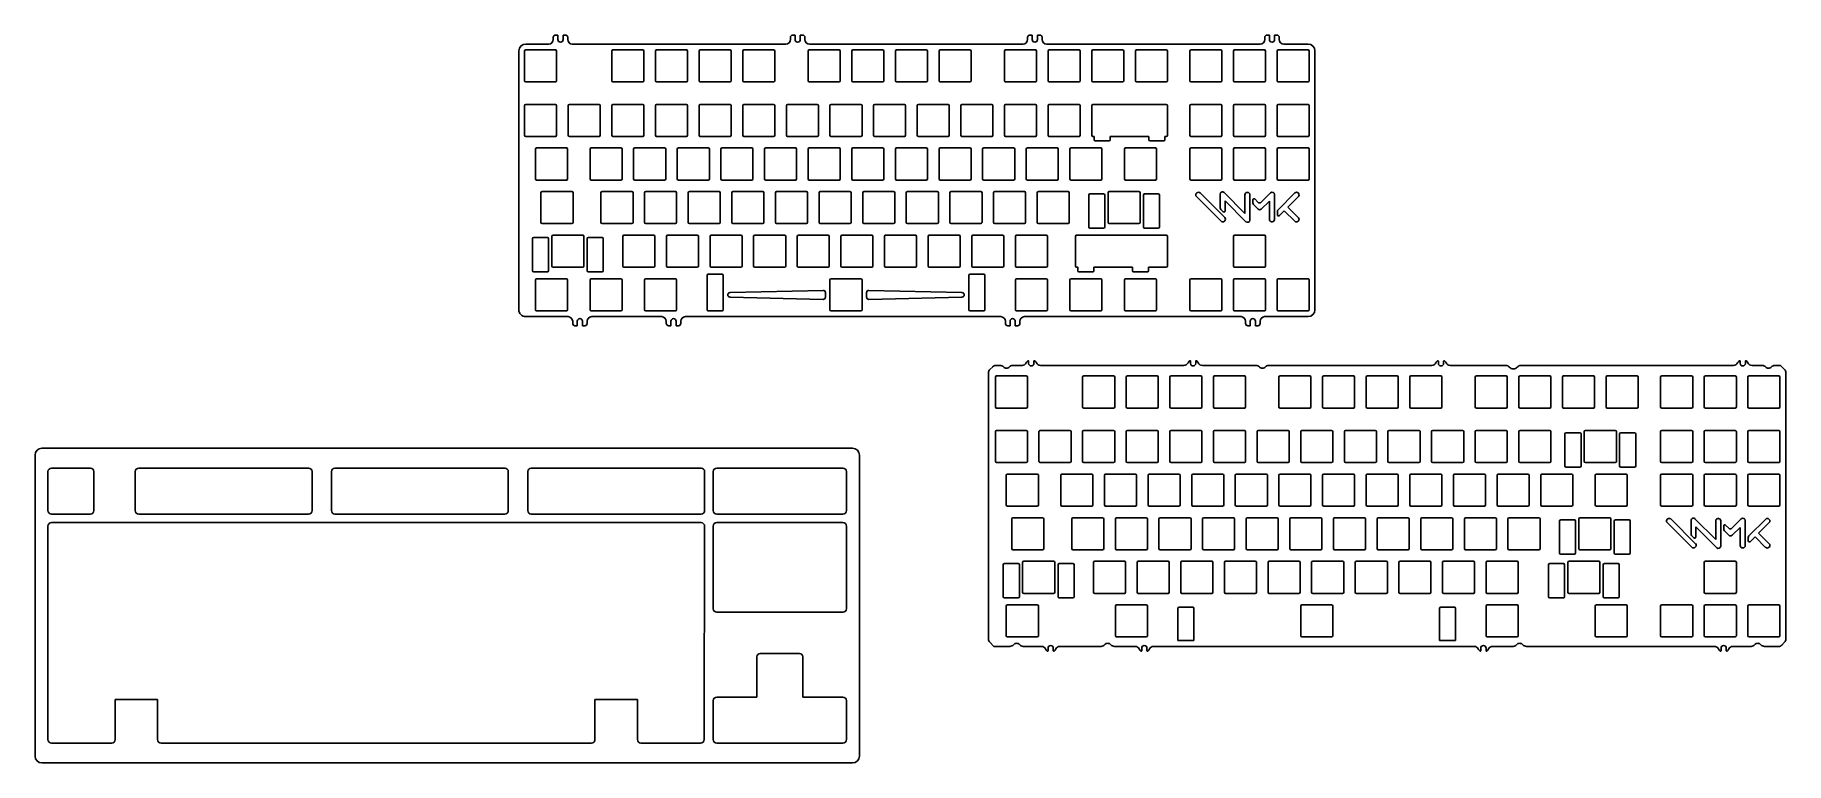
# Model space of a CAD drawing. Header units: millimetres. Extents: x 33 to 797, y 123 to 441.
import ezdxf

# ---------------------------------------------------------------- set-up
doc = ezdxf.new("R2010")
doc.units = ezdxf.units.MM
doc.header["$LTSCALE"] = 0.75

msp = doc.modelspace()

# ---------------------------------------------------------------- linework, layer by layer
for p, q in [((257.17, 436.65), (247.12, 436.65)), ((259.17, 439.62), (259.17, 438.65)), ((260.17, 440.62), (261.17, 440.62)), ((261.17, 440.62), (261.17, 438.65)), ((263.47, 440.62), (264.47, 440.62)), ((263.47, 440.62), (263.47, 438.65)), ((265.47, 439.62), (265.47, 438.65)), ((360.74, 436.65), (267.47, 436.65)), ((362.74, 439.62), (362.74, 438.65)), ((363.74, 440.62), (364.74, 440.62)), ((364.74, 440.62), (364.74, 438.65)), ((367.04, 440.62), (368.04, 440.62)), ((367.04, 440.62), (367.04, 438.65)), ((369.04, 439.62), (369.04, 438.65)), ((464.31, 436.65), (371.04, 436.65)), ((466.31, 439.62), (466.31, 438.65)), ((467.31, 440.62), (468.31, 440.62)), ((468.31, 440.62), (468.31, 438.65)), ((470.61, 440.62), (471.61, 440.62)), ((470.61, 440.62), (470.61, 438.65)), ((472.61, 439.62), (472.61, 438.65)), ((567.88, 436.65), (474.61, 436.65)), ((569.88, 439.62), (569.88, 438.65)), ((570.88, 440.62), (571.88, 440.62)), ((571.88, 440.62), (571.88, 438.65)), ((574.18, 440.62), (575.18, 440.62)), ((574.18, 440.62), (574.18, 438.65)), ((576.18, 439.62), (576.18, 438.65)), ((588.79, 436.65), (578.18, 436.65)), ((244.12, 433.65), (244.12, 320.59)), ((246.65, 433.63), (246.65, 420.63)), ((247.15, 434.13), (260.15, 434.13)), ((260.65, 433.63), (260.65, 420.63)), ((284.75, 433.63), (284.75, 420.63)), ((285.25, 434.13), (298.25, 434.13)), ((298.75, 433.63), (298.75, 420.63)), ((303.8, 433.63), (303.8, 420.63)), ((304.3, 434.13), (317.3, 434.13)), ((317.8, 433.63), (317.8, 420.63)), ((322.85, 433.63), (322.85, 420.63)), ((323.35, 434.13), (336.35, 434.13)), ((336.85, 433.63), (336.85, 420.63)), ((341.9, 433.63), (341.9, 420.63)), ((342.4, 434.13), (355.4, 434.13)), ((355.9, 433.63), (355.9, 420.63)), ((370.47, 433.63), (370.47, 420.63)), ((370.97, 434.13), (383.97, 434.13)), ((384.47, 433.63), (384.47, 420.63)), ((389.52, 433.63), (389.52, 420.63)), ((390.02, 434.13), (403.02, 434.13)), ((403.52, 433.63), (403.52, 420.63)), ((408.57, 433.63), (408.57, 420.63)), ((409.07, 434.13), (422.07, 434.13)), ((422.57, 433.63), (422.57, 420.63)), ((427.62, 433.63), (427.62, 420.63)), ((428.12, 434.13), (441.12, 434.13)), ((441.62, 433.63), (441.62, 420.63)), ((456.2, 433.63), (456.2, 420.63)), ((456.7, 434.13), (469.7, 434.13)), ((470.2, 433.63), (470.2, 420.63)), ((475.25, 433.63), (475.25, 420.63)), ((475.75, 434.13), (488.75, 434.13)), ((489.25, 433.63), (489.25, 420.63)), ((494.3, 433.63), (494.3, 420.63)), ((494.8, 434.13), (507.8, 434.13)), ((508.3, 433.63), (508.3, 420.63)), ((513.35, 433.63), (513.35, 420.63)), ((513.85, 434.13), (526.85, 434.13)), ((527.35, 433.63), (527.35, 420.63)), ((537.16, 433.63), (537.16, 420.63)), ((537.66, 434.13), (550.66, 434.13)), ((551.16, 433.63), (551.16, 420.63)), ((556.21, 433.63), (556.21, 420.63)), ((556.71, 434.13), (569.71, 434.13)), ((570.21, 433.63), (570.21, 420.63)), ((575.26, 433.63), (575.26, 420.63)), ((575.76, 434.13), (588.76, 434.13)), ((589.26, 433.63), (589.26, 420.63)), ((591.79, 320.59), (591.79, 433.65)), ((247.15, 420.13), (260.15, 420.13)), ((285.25, 420.13), (298.25, 420.13)), ((304.3, 420.13), (317.3, 420.13)), ((323.35, 420.13), (336.35, 420.13)), ((342.4, 420.13), (355.4, 420.13)), ((370.97, 420.13), (383.97, 420.13)), ((390.02, 420.13), (403.02, 420.13)), ((409.07, 420.13), (422.07, 420.13)), ((428.12, 420.13), (441.12, 420.13)), ((456.7, 420.13), (469.7, 420.13)), ((475.75, 420.13), (488.75, 420.13)), ((494.8, 420.13), (507.8, 420.13)), ((513.85, 420.13), (526.85, 420.13)), ((537.66, 420.13), (550.66, 420.13)), ((556.71, 420.13), (569.71, 420.13)), ((575.76, 420.13), (588.76, 420.13)), ((246.65, 409.82), (246.65, 396.82)), ((247.15, 410.32), (260.15, 410.32)), ((260.65, 409.82), (260.65, 396.82)), ((265.7, 409.82), (265.7, 396.82)), ((266.2, 410.32), (279.2, 410.32)), ((279.7, 409.82), (279.7, 396.82)), ((284.75, 409.82), (284.75, 396.82)), ((285.25, 410.32), (298.25, 410.32)), ((298.75, 409.82), (298.75, 396.82)), ((303.8, 409.82), (303.8, 396.82)), ((304.3, 410.32), (317.3, 410.32)), ((317.8, 409.82), (317.8, 396.82)), ((322.85, 409.82), (322.85, 396.82)), ((323.35, 410.32), (336.35, 410.32)), ((336.85, 409.82), (336.85, 396.82)), ((341.9, 409.82), (341.9, 396.82)), ((342.4, 410.32), (355.4, 410.32)), ((355.9, 409.82), (355.9, 396.82)), ((360.95, 409.82), (360.95, 396.82)), ((361.45, 410.32), (374.45, 410.32)), ((374.95, 409.82), (374.95, 396.82)), ((380, 409.82), (380, 396.82)), ((380.5, 410.32), (393.5, 410.32)), ((394, 409.82), (394, 396.82)), ((399.05, 409.82), (399.05, 396.82)), ((399.55, 410.32), (412.55, 410.32)), ((413.05, 409.82), (413.05, 396.82)), ((418.1, 409.82), (418.1, 396.82)), ((418.6, 410.32), (431.6, 410.32)), ((432.1, 409.82), (432.1, 396.82)), ((437.15, 409.82), (437.15, 396.82)), ((437.65, 410.32), (450.65, 410.32)), ((451.15, 409.82), (451.15, 396.82)), ((456.2, 409.82), (456.2, 396.82)), ((456.7, 410.32), (469.7, 410.32)), ((470.2, 409.82), (470.2, 396.82)), ((475.25, 409.82), (475.25, 396.82)), ((475.75, 410.32), (488.75, 410.32)), ((489.25, 409.82), (489.25, 396.82)), ((537.16, 409.82), (537.16, 396.82)), ((537.66, 410.32), (550.66, 410.32)), ((551.16, 409.82), (551.16, 396.82)), ((556.21, 409.82), (556.21, 396.82)), ((556.71, 410.32), (569.71, 410.32)), ((570.21, 409.82), (570.21, 396.82)), ((575.26, 409.82), (575.26, 396.82)), ((575.76, 410.32), (588.76, 410.32)), ((589.26, 409.82), (589.26, 396.82)), ((247.15, 396.32), (260.15, 396.32)), ((251.41, 390.77), (251.41, 377.77)), ((251.91, 391.27), (264.91, 391.27)), ((265.41, 390.77), (265.41, 377.77)), ((266.2, 396.32), (279.2, 396.32)), ((275.22, 390.77), (275.22, 377.77)), ((275.72, 391.27), (288.72, 391.27)), ((285.25, 396.32), (298.25, 396.32)), ((289.22, 390.77), (289.22, 377.77)), ((294.27, 390.77), (294.27, 377.77)), ((294.77, 391.27), (307.77, 391.27)), ((304.3, 396.32), (317.3, 396.32)), ((308.27, 390.77), (308.27, 377.77)), ((313.32, 390.77), (313.32, 377.77)), ((313.82, 391.27), (326.82, 391.27)), ((323.35, 396.32), (336.35, 396.32)), ((327.32, 390.77), (327.32, 377.77)), ((332.37, 390.77), (332.37, 377.77)), ((332.87, 391.27), (345.87, 391.27)), ((342.4, 396.32), (355.4, 396.32)), ((346.37, 390.77), (346.37, 377.77)), ((351.42, 390.77), (351.42, 377.77)), ((351.92, 391.27), (364.92, 391.27)), ((361.45, 396.32), (374.45, 396.32)), ((365.42, 390.77), (365.42, 377.77)), ((370.47, 390.77), (370.47, 377.77)), ((370.97, 391.27), (383.97, 391.27)), ((380.5, 396.32), (393.5, 396.32)), ((384.47, 390.77), (384.47, 377.77)), ((389.52, 390.77), (389.52, 377.77)), ((390.02, 391.27), (403.02, 391.27)), ((399.55, 396.32), (412.55, 396.32)), ((403.52, 390.77), (403.52, 377.77)), ((408.57, 390.77), (408.57, 377.77)), ((409.07, 391.27), (422.07, 391.27)), ((418.6, 396.32), (431.6, 396.32)), ((422.57, 390.77), (422.57, 377.77)), ((427.62, 390.77), (427.62, 377.77)), ((428.12, 391.27), (441.12, 391.27)), ((437.65, 396.32), (450.65, 396.32)), ((441.62, 390.77), (441.62, 377.77)), ((446.67, 390.77), (446.67, 377.77)), ((447.17, 391.27), (460.17, 391.27)), ((456.7, 396.32), (469.7, 396.32)), ((460.67, 390.77), (460.67, 377.77)), ((465.72, 390.77), (465.72, 377.77)), ((466.22, 391.27), (479.22, 391.27)), ((475.75, 396.32), (488.75, 396.32)), ((479.72, 390.77), (479.72, 377.77)), ((484.77, 390.77), (484.77, 377.77)), ((485.27, 391.27), (498.27, 391.27)), ((498.77, 390.77), (498.77, 377.77)), ((508.59, 390.77), (508.59, 377.77)), ((509.09, 391.27), (522.09, 391.27)), ((522.59, 390.77), (522.59, 377.77)), ((537.16, 390.77), (537.16, 377.77)), ((537.66, 396.32), (550.66, 396.32)), ((537.66, 391.27), (550.66, 391.27)), ((551.16, 390.77), (551.16, 377.77)), ((556.21, 390.77), (556.21, 377.77)), ((556.71, 396.32), (569.71, 396.32)), ((556.71, 391.27), (569.71, 391.27)), ((570.21, 390.77), (570.21, 377.77)), ((575.26, 390.77), (575.26, 377.77)), ((575.76, 396.32), (588.76, 396.32)), ((575.76, 391.27), (588.76, 391.27)), ((589.26, 390.77), (589.26, 377.77)), ((251.91, 377.27), (264.91, 377.27)), ((275.72, 377.27), (288.72, 377.27)), ((294.77, 377.27), (307.77, 377.27)), ((313.82, 377.27), (326.82, 377.27)), ((332.87, 377.27), (345.87, 377.27)), ((351.92, 377.27), (364.92, 377.27)), ((370.97, 377.27), (383.97, 377.27)), ((390.02, 377.27), (403.02, 377.27)), ((409.07, 377.27), (422.07, 377.27)), ((428.12, 377.27), (441.12, 377.27)), ((447.17, 377.27), (460.17, 377.27)), ((466.22, 377.27), (479.22, 377.27)), ((485.27, 377.27), (498.27, 377.27)), ((509.09, 377.27), (522.09, 377.27)), ((537.66, 377.27), (550.66, 377.27)), ((556.71, 377.27), (569.71, 377.27)), ((575.76, 377.27), (588.76, 377.27)), ((253.79, 371.72), (253.79, 358.72)), ((254.29, 372.22), (267.29, 372.22)), ((267.79, 371.72), (267.79, 358.72)), ((279.99, 371.72), (279.99, 358.72)), ((280.49, 372.22), (293.49, 372.22)), ((293.99, 371.72), (293.99, 358.72)), ((299.04, 371.72), (299.04, 358.72)), ((299.54, 372.22), (312.54, 372.22)), ((313.04, 371.72), (313.04, 358.72)), ((318.09, 371.72), (318.09, 358.72)), ((318.59, 372.22), (331.59, 372.22)), ((332.09, 371.72), (332.09, 358.72)), ((337.14, 371.72), (337.14, 358.72)), ((337.64, 372.22), (350.64, 372.22)), ((351.14, 371.72), (351.14, 358.72)), ((356.19, 371.72), (356.19, 358.72)), ((356.69, 372.22), (369.69, 372.22)), ((370.19, 371.72), (370.19, 358.72)), ((375.24, 371.72), (375.24, 358.72)), ((375.74, 372.22), (388.74, 372.22)), ((389.24, 371.72), (389.24, 358.72)), ((394.29, 371.72), (394.29, 358.72)), ((394.79, 372.22), (407.79, 372.22)), ((408.29, 371.72), (408.29, 358.72)), ((413.34, 371.72), (413.34, 358.72)), ((413.84, 372.22), (426.84, 372.22)), ((427.34, 371.72), (427.34, 358.72)), ((432.39, 371.72), (432.39, 358.72)), ((432.89, 372.22), (445.89, 372.22)), ((446.39, 371.72), (446.39, 358.72)), ((451.44, 371.72), (451.44, 358.72)), ((451.94, 372.22), (464.94, 372.22)), ((465.44, 371.72), (465.44, 358.72)), ((470.49, 371.72), (470.49, 358.72)), ((470.99, 372.22), (483.99, 372.22)), ((484.49, 371.72), (484.49, 358.72)), ((493, 370.72), (493, 356.72)), ((493.5, 371.22), (499.5, 371.22)), ((500, 370.72), (500, 356.72)), ((501.44, 371.72), (501.44, 358.72)), ((501.94, 372.22), (514.94, 372.22)), ((515.44, 371.72), (515.44, 358.72)), ((516.88, 370.72), (516.88, 356.72)), ((517.38, 371.22), (523.38, 371.22)), ((523.88, 370.72), (523.88, 356.72)), ((250.62, 352.17), (256.62, 352.17)), ((254.29, 358.22), (267.29, 358.22)), ((258.55, 352.67), (258.55, 339.67)), ((259.05, 353.17), (272.05, 353.17)), ((272.55, 352.67), (272.55, 339.67)), ((274.49, 352.17), (280.49, 352.17)), ((280.49, 358.22), (293.49, 358.22)), ((289.51, 352.67), (289.51, 339.67)), ((290.01, 353.17), (303.01, 353.17)), ((299.54, 358.22), (312.54, 358.22)), ((303.51, 352.67), (303.51, 339.67)), ((308.56, 352.67), (308.56, 339.67)), ((309.06, 353.17), (322.06, 353.17)), ((318.59, 358.22), (331.59, 358.22)), ((322.56, 352.67), (322.56, 339.67)), ((327.61, 352.67), (327.61, 339.67)), ((328.11, 353.17), (341.11, 353.17)), ((337.64, 358.22), (350.64, 358.22)), ((341.61, 352.67), (341.61, 339.67)), ((346.66, 352.67), (346.66, 339.67)), ((347.16, 353.17), (360.16, 353.17)), ((356.69, 358.22), (369.69, 358.22)), ((360.66, 352.67), (360.66, 339.67)), ((365.71, 352.67), (365.71, 339.67)), ((366.21, 353.17), (379.21, 353.17)), ((375.74, 358.22), (388.74, 358.22)), ((379.71, 352.67), (379.71, 339.67)), ((384.76, 352.67), (384.76, 339.67)), ((385.26, 353.17), (398.26, 353.17)), ((394.79, 358.22), (407.79, 358.22)), ((398.76, 352.67), (398.76, 339.67)), ((403.81, 352.67), (403.81, 339.67)), ((404.31, 353.17), (417.31, 353.17)), ((413.84, 358.22), (426.84, 358.22)), ((417.81, 352.67), (417.81, 339.67)), ((422.86, 352.67), (422.86, 339.67)), ((423.36, 353.17), (436.36, 353.17)), ((432.89, 358.22), (445.89, 358.22)), ((436.86, 352.67), (436.86, 339.67)), ((441.91, 352.67), (441.91, 339.67)), ((442.41, 353.17), (455.41, 353.17)), ((451.94, 358.22), (464.94, 358.22)), ((455.91, 352.67), (455.91, 339.67)), ((460.96, 352.67), (460.96, 339.67)), ((461.46, 353.17), (474.46, 353.17)), ((470.99, 358.22), (483.99, 358.22)), ((474.96, 352.67), (474.96, 339.67)), ((493.5, 356.22), (499.5, 356.22)), ((501.94, 358.22), (514.94, 358.22)), ((517.38, 356.22), (523.38, 356.22)), ((556.21, 352.67), (556.21, 339.67)), ((556.71, 353.17), (569.71, 353.17)), ((570.21, 352.67), (570.21, 339.67)), ((250.12, 351.67), (250.12, 337.67)), ((257.12, 351.67), (257.12, 337.67)), ((273.99, 351.67), (273.99, 337.67)), ((280.99, 351.67), (280.99, 337.67)), ((250.62, 337.17), (256.62, 337.17)), ((259.05, 339.17), (272.05, 339.17)), ((274.49, 337.17), (280.49, 337.17)), ((290.01, 339.17), (303.01, 339.17)), ((309.06, 339.17), (322.06, 339.17)), ((328.11, 339.17), (341.11, 339.17)), ((347.16, 339.17), (360.16, 339.17)), ((366.21, 339.17), (379.21, 339.17)), ((385.26, 339.17), (398.26, 339.17)), ((404.31, 339.17), (417.31, 339.17)), ((423.36, 339.17), (436.36, 339.17)), ((442.41, 339.17), (455.41, 339.17)), ((461.46, 339.17), (474.46, 339.17)), ((556.71, 339.17), (569.71, 339.17)), ((537.16, 333.62), (537.16, 320.62)), ((537.66, 334.12), (550.66, 334.12)), ((551.16, 333.62), (551.16, 320.62)), ((556.21, 333.62), (556.21, 320.62)), ((556.71, 334.12), (569.71, 334.12)), ((570.21, 333.62), (570.21, 320.62)), ((575.26, 333.62), (575.26, 320.62)), ((575.76, 334.12), (588.76, 334.12)), ((589.26, 333.62), (589.26, 320.62)), ((247.12, 317.59), (265.64, 317.59)), ((267.64, 314.63), (267.64, 315.59)), ((269.64, 313.63), (268.64, 313.63)), ((269.64, 313.63), (269.64, 315.59)), ((271.94, 313.63), (271.94, 315.59)), ((272.94, 313.63), (271.94, 313.63)), ((273.94, 314.63), (273.94, 315.59)), ((275.94, 317.59), (306.54, 317.59)), ((308.54, 314.63), (308.54, 315.59)), ((310.54, 313.63), (309.54, 313.63)), ((310.54, 313.63), (310.54, 315.59)), ((312.84, 313.63), (312.84, 315.59)), ((313.84, 313.63), (312.84, 313.63)), ((314.84, 314.63), (314.84, 315.59)), ((316.84, 317.59), (454.62, 317.59)), ((456.62, 314.63), (456.62, 315.59)), ((458.62, 313.63), (457.62, 313.63)), ((458.62, 313.63), (458.62, 315.59)), ((460.92, 313.63), (460.92, 315.59)), ((461.92, 313.63), (460.92, 313.63)), ((462.92, 314.63), (462.92, 315.59)), ((559.52, 317.59), (464.92, 317.59)), ((537.66, 320.12), (550.66, 320.12)), ((556.71, 320.12), (569.71, 320.12)), ((561.52, 314.63), (561.52, 315.59)), ((563.52, 313.63), (562.52, 313.63)), ((563.52, 313.63), (563.52, 315.59)), ((565.82, 313.63), (565.82, 315.59)), ((566.82, 313.63), (565.82, 313.63)), ((567.82, 314.63), (567.82, 315.59)), ((569.82, 317.59), (588.79, 317.59)), ((575.76, 320.12), (588.76, 320.12)), ((452.23, 291.19), (452.23, 278.19)), ((452.73, 291.69), (465.73, 291.69)), ((466.23, 291.19), (466.23, 278.19)), ((490.33, 291.19), (490.33, 278.19)), ((490.83, 291.69), (503.83, 291.69)), ((504.33, 291.19), (504.33, 278.19)), ((509.38, 291.19), (509.38, 278.19)), ((509.88, 291.69), (522.88, 291.69)), ((523.38, 291.19), (523.38, 278.19)), ((528.43, 291.19), (528.43, 278.19)), ((528.93, 291.69), (541.93, 291.69)), ((542.43, 291.19), (542.43, 278.19)), ((547.48, 291.19), (547.48, 278.19)), ((547.98, 291.69), (560.98, 291.69)), ((561.48, 291.19), (561.48, 278.19)), ((576.06, 291.19), (576.06, 278.19)), ((576.56, 291.69), (589.56, 291.69)), ((590.06, 291.19), (590.06, 278.19)), ((595.11, 291.19), (595.11, 278.19)), ((595.61, 291.69), (608.61, 291.69)), ((609.11, 291.19), (609.11, 278.19)), ((614.16, 291.19), (614.16, 278.19)), ((614.66, 291.69), (627.66, 291.69)), ((628.16, 291.19), (628.16, 278.19)), ((633.21, 291.19), (633.21, 278.19)), ((633.71, 291.69), (646.71, 291.69)), ((647.21, 291.19), (647.21, 278.19)), ((661.78, 291.19), (661.78, 278.19)), ((662.28, 291.69), (675.28, 291.69)), ((675.78, 291.19), (675.78, 278.19)), ((680.83, 291.19), (680.83, 278.19)), ((681.33, 291.69), (694.33, 291.69)), ((694.83, 291.19), (694.83, 278.19)), ((699.88, 291.19), (699.88, 278.19)), ((700.38, 291.69), (713.38, 291.69)), ((713.88, 291.19), (713.88, 278.19)), ((718.93, 291.19), (718.93, 278.19)), ((719.43, 291.69), (732.43, 291.69)), ((732.93, 291.19), (732.93, 278.19)), ((742.75, 291.19), (742.75, 278.19)), ((743.25, 291.69), (756.25, 291.69)), ((756.75, 291.19), (756.75, 278.19)), ((761.8, 291.19), (761.8, 278.19)), ((762.3, 291.69), (775.3, 291.69)), ((775.8, 291.19), (775.8, 278.19)), ((780.85, 291.19), (780.85, 278.19)), ((781.35, 291.69), (794.35, 291.69)), ((794.85, 291.19), (794.85, 278.19)), ((452.73, 277.69), (465.73, 277.69)), ((490.83, 277.69), (503.83, 277.69)), ((509.88, 277.69), (522.88, 277.69)), ((528.93, 277.69), (541.93, 277.69)), ((547.98, 277.69), (560.98, 277.69)), ((576.56, 277.69), (589.56, 277.69)), ((595.61, 277.69), (608.61, 277.69)), ((614.66, 277.69), (627.66, 277.69)), ((633.71, 277.69), (646.71, 277.69)), ((662.28, 277.69), (675.28, 277.69)), ((681.33, 277.69), (694.33, 277.69)), ((700.38, 277.69), (713.38, 277.69)), ((719.43, 277.69), (732.43, 277.69)), ((743.25, 277.69), (756.25, 277.69)), ((762.3, 277.69), (775.3, 277.69)), ((781.35, 277.69), (794.35, 277.69)), ((452.73, 267.88), (465.73, 267.88)), ((471.78, 267.88), (484.78, 267.88)), ((490.83, 267.88), (503.83, 267.88)), ((509.88, 267.88), (522.88, 267.88)), ((528.93, 267.88), (541.93, 267.88)), ((547.98, 267.88), (560.98, 267.88)), ((567.03, 267.88), (580.03, 267.88)), ((586.08, 267.88), (599.08, 267.88)), ((605.13, 267.88), (618.13, 267.88)), ((624.18, 267.88), (637.18, 267.88)), ((643.23, 267.88), (656.23, 267.88)), ((662.28, 267.88), (675.28, 267.88)), ((681.33, 267.88), (694.33, 267.88)), ((709.91, 267.88), (722.91, 267.88)), ((743.25, 267.88), (756.25, 267.88)), ((762.3, 267.88), (775.3, 267.88)), ((781.35, 267.88), (794.35, 267.88)), ((452.23, 267.38), (452.23, 254.38)), ((466.23, 267.38), (466.23, 254.38)), ((471.28, 267.38), (471.28, 254.38)), ((485.28, 267.38), (485.28, 254.38)), ((490.33, 267.38), (490.33, 254.38)), ((504.33, 267.38), (504.33, 254.38)), ((509.38, 267.38), (509.38, 254.38)), ((523.38, 267.38), (523.38, 254.38)), ((528.43, 267.38), (528.43, 254.38)), ((542.43, 267.38), (542.43, 254.38)), ((547.48, 267.38), (547.48, 254.38)), ((561.48, 267.38), (561.48, 254.38)), ((566.53, 267.38), (566.53, 254.38)), ((580.53, 267.38), (580.53, 254.38)), ((585.58, 267.38), (585.58, 254.38)), ((599.58, 267.38), (599.58, 254.38)), ((604.63, 267.38), (604.63, 254.38)), ((618.63, 267.38), (618.63, 254.38)), ((623.68, 267.38), (623.68, 254.38)), ((637.68, 267.38), (637.68, 254.38)), ((642.73, 267.38), (642.73, 254.38)), ((656.73, 267.38), (656.73, 254.38)), ((661.78, 267.38), (661.78, 254.38)), ((675.78, 267.38), (675.78, 254.38)), ((680.83, 267.38), (680.83, 254.38)), ((694.83, 267.38), (694.83, 254.38)), ((700.97, 266.38), (700.97, 252.38)), ((701.47, 266.88), (707.47, 266.88)), ((707.97, 266.38), (707.97, 252.38)), ((709.41, 267.38), (709.41, 254.38)), ((723.41, 267.38), (723.41, 254.38)), ((724.85, 266.38), (724.85, 252.38)), ((725.35, 266.88), (731.35, 266.88)), ((731.85, 266.38), (731.85, 252.38)), ((742.75, 267.38), (742.75, 254.38)), ((756.75, 267.38), (756.75, 254.38)), ((761.8, 267.38), (761.8, 254.38)), ((775.8, 267.38), (775.8, 254.38)), ((780.85, 267.38), (780.85, 254.38)), ((794.85, 267.38), (794.85, 254.38)), ((452.73, 253.88), (465.73, 253.88)), ((471.78, 253.88), (484.78, 253.88)), ((490.83, 253.88), (503.83, 253.88)), ((509.88, 253.88), (522.88, 253.88)), ((528.93, 253.88), (541.93, 253.88)), ((547.98, 253.88), (560.98, 253.88)), ((567.03, 253.88), (580.03, 253.88)), ((586.08, 253.88), (599.08, 253.88)), ((605.13, 253.88), (618.13, 253.88)), ((624.18, 253.88), (637.18, 253.88)), ((643.23, 253.88), (656.23, 253.88)), ((662.28, 253.88), (675.28, 253.88)), ((681.33, 253.88), (694.33, 253.88)), ((709.91, 253.88), (722.91, 253.88)), ((743.25, 253.88), (756.25, 253.88)), ((762.3, 253.88), (775.3, 253.88)), ((781.35, 253.88), (794.35, 253.88)), ((457, 248.33), (457, 235.33)), ((457.5, 248.83), (470.5, 248.83)), ((471, 248.33), (471, 235.33)), ((480.81, 248.33), (480.81, 235.33)), ((481.31, 248.83), (494.31, 248.83)), ((494.81, 248.33), (494.81, 235.33)), ((499.86, 248.33), (499.86, 235.33)), ((500.36, 248.83), (513.36, 248.83)), ((513.86, 248.33), (513.86, 235.33)), ((518.91, 248.33), (518.91, 235.33)), ((519.41, 248.83), (532.41, 248.83)), ((532.91, 248.33), (532.91, 235.33)), ((537.96, 248.33), (537.96, 235.33)), ((538.46, 248.83), (551.46, 248.83)), ((551.96, 248.33), (551.96, 235.33)), ((557.01, 248.33), (557.01, 235.33)), ((557.51, 248.83), (570.51, 248.83)), ((571.01, 248.33), (571.01, 235.33)), ((576.06, 248.33), (576.06, 235.33)), ((576.56, 248.83), (589.56, 248.83)), ((590.06, 248.33), (590.06, 235.33)), ((595.11, 248.33), (595.11, 235.33)), ((595.61, 248.83), (608.61, 248.83)), ((609.11, 248.33), (609.11, 235.33)), ((614.16, 248.33), (614.16, 235.33)), ((614.66, 248.83), (627.66, 248.83)), ((628.16, 248.33), (628.16, 235.33)), ((633.21, 248.33), (633.21, 235.33)), ((633.71, 248.83), (646.71, 248.83)), ((647.21, 248.33), (647.21, 235.33)), ((652.26, 248.33), (652.26, 235.33)), ((652.76, 248.83), (665.76, 248.83)), ((666.26, 248.33), (666.26, 235.33)), ((671.31, 248.33), (671.31, 235.33)), ((671.81, 248.83), (684.81, 248.83)), ((685.31, 248.33), (685.31, 235.33)), ((690.36, 248.33), (690.36, 235.33)), ((690.86, 248.83), (703.86, 248.83)), ((701.47, 251.88), (707.47, 251.88)), ((704.36, 248.33), (704.36, 235.33)), ((714.17, 248.33), (714.17, 235.33)), ((714.67, 248.83), (727.67, 248.83)), ((725.35, 251.88), (731.35, 251.88)), ((728.17, 248.33), (728.17, 235.33)), ((742.75, 248.33), (742.75, 235.33)), ((743.25, 248.83), (756.25, 248.83)), ((756.75, 248.33), (756.75, 235.33)), ((761.8, 248.33), (761.8, 235.33)), ((762.3, 248.83), (775.3, 248.83)), ((775.8, 248.33), (775.8, 235.33)), ((780.85, 248.33), (780.85, 235.33)), ((781.35, 248.83), (794.35, 248.83)), ((794.85, 248.33), (794.85, 235.33)), ((457.5, 234.83), (470.5, 234.83)), ((459.88, 229.78), (472.88, 229.78)), ((481.31, 234.83), (494.31, 234.83)), ((486.07, 229.78), (499.07, 229.78)), ((500.36, 234.83), (513.36, 234.83)), ((505.12, 229.78), (518.12, 229.78)), ((519.41, 234.83), (532.41, 234.83)), ((524.17, 229.78), (537.17, 229.78)), ((538.46, 234.83), (551.46, 234.83)), ((543.22, 229.78), (556.22, 229.78)), ((557.51, 234.83), (570.51, 234.83)), ((562.27, 229.78), (575.27, 229.78)), ((576.56, 234.83), (589.56, 234.83)), ((581.32, 229.78), (594.32, 229.78)), ((595.61, 234.83), (608.61, 234.83)), ((600.37, 229.78), (613.37, 229.78)), ((614.66, 234.83), (627.66, 234.83)), ((619.42, 229.78), (632.42, 229.78)), ((633.71, 234.83), (646.71, 234.83)), ((638.47, 229.78), (651.47, 229.78)), ((652.76, 234.83), (665.76, 234.83)), ((657.52, 229.78), (670.52, 229.78)), ((671.81, 234.83), (684.81, 234.83)), ((676.57, 229.78), (689.57, 229.78)), ((690.86, 234.83), (703.86, 234.83)), ((707.53, 229.78), (720.53, 229.78)), ((714.67, 234.83), (727.67, 234.83)), ((743.25, 234.83), (756.25, 234.83)), ((762.3, 234.83), (775.3, 234.83)), ((781.35, 234.83), (794.35, 234.83)), ((38.52, 226.11), (38.52, 132.86)), ((323.76, 227.61), (40.02, 227.61)), ((325.01, 132.85), (325.26, 226.1)), ((459.38, 229.28), (459.38, 216.28)), ((473.38, 229.28), (473.38, 216.28)), ((485.57, 229.28), (485.57, 216.28)), ((499.57, 229.28), (499.57, 216.28)), ((504.62, 229.28), (504.62, 216.28)), ((518.62, 229.28), (518.62, 216.28)), ((523.67, 229.28), (523.67, 216.28)), ((537.67, 229.28), (537.67, 216.28)), ((542.72, 229.28), (542.72, 216.28)), ((556.72, 229.28), (556.72, 216.28)), ((561.77, 229.28), (561.77, 216.28)), ((575.77, 229.28), (575.77, 216.28)), ((580.82, 229.28), (580.82, 216.28)), ((594.82, 229.28), (594.82, 216.28)), ((599.87, 229.28), (599.87, 216.28)), ((613.87, 229.28), (613.87, 216.28)), ((618.92, 229.28), (618.92, 216.28)), ((632.92, 229.28), (632.92, 216.28)), ((637.97, 229.28), (637.97, 216.28)), ((651.97, 229.28), (651.97, 216.28)), ((657.02, 229.28), (657.02, 216.28)), ((671.02, 229.28), (671.02, 216.28)), ((676.07, 229.28), (676.07, 216.28)), ((690.07, 229.28), (690.07, 216.28)), ((698.59, 228.28), (698.59, 214.28)), ((699.09, 228.78), (705.09, 228.78)), ((705.59, 228.28), (705.59, 214.28)), ((707.03, 229.28), (707.03, 216.28)), ((721.03, 229.28), (721.03, 216.28)), ((722.46, 228.28), (722.46, 214.28)), ((722.96, 228.78), (728.96, 228.78)), ((729.46, 228.28), (729.46, 214.28)), ((459.88, 215.78), (472.88, 215.78)), ((486.07, 215.78), (499.07, 215.78)), ((505.12, 215.78), (518.12, 215.78)), ((524.17, 215.78), (537.17, 215.78)), ((543.22, 215.78), (556.22, 215.78)), ((562.27, 215.78), (575.27, 215.78)), ((581.32, 215.78), (594.32, 215.78)), ((600.37, 215.78), (613.37, 215.78)), ((619.42, 215.78), (632.42, 215.78)), ((638.47, 215.78), (651.47, 215.78)), ((657.52, 215.78), (670.52, 215.78)), ((676.57, 215.78), (689.57, 215.78)), ((707.53, 215.78), (720.53, 215.78)), ((455.7, 209.23), (455.7, 195.23)), ((456.2, 209.73), (462.2, 209.73)), ((462.7, 209.23), (462.7, 195.23)), ((464.14, 210.23), (464.14, 197.23)), ((464.64, 210.73), (477.64, 210.73)), ((478.14, 210.23), (478.14, 197.23)), ((479.58, 209.23), (479.58, 195.23)), ((480.08, 209.73), (486.08, 209.73)), ((486.58, 209.23), (486.58, 195.23)), ((495.1, 210.23), (495.1, 197.23)), ((495.6, 210.73), (508.6, 210.73)), ((509.1, 210.23), (509.1, 197.23)), ((514.15, 210.23), (514.15, 197.23)), ((514.65, 210.73), (527.65, 210.73)), ((528.15, 210.23), (528.15, 197.23)), ((533.2, 210.23), (533.2, 197.23)), ((533.7, 210.73), (546.7, 210.73)), ((547.2, 210.23), (547.2, 197.23)), ((552.25, 210.23), (552.25, 197.23)), ((552.75, 210.73), (565.75, 210.73)), ((566.25, 210.23), (566.25, 197.23)), ((571.3, 210.23), (571.3, 197.23)), ((571.8, 210.73), (584.8, 210.73)), ((585.3, 210.23), (585.3, 197.23)), ((590.35, 210.23), (590.35, 197.23)), ((590.85, 210.73), (603.85, 210.73)), ((604.35, 210.23), (604.35, 197.23)), ((609.4, 210.23), (609.4, 197.23)), ((609.9, 210.73), (622.9, 210.73)), ((623.4, 210.23), (623.4, 197.23)), ((628.45, 210.23), (628.45, 197.23)), ((628.95, 210.73), (641.95, 210.73)), ((642.45, 210.23), (642.45, 197.23)), ((647.5, 210.23), (647.5, 197.23)), ((648, 210.73), (661, 210.73)), ((661.5, 210.23), (661.5, 197.23)), ((666.55, 210.23), (666.55, 197.23)), ((667.05, 210.73), (680.05, 210.73)), ((680.55, 210.23), (680.55, 197.23)), ((693.83, 209.23), (693.83, 195.23)), ((694.33, 209.73), (700.33, 209.73)), ((699.09, 213.78), (705.09, 213.78)), ((700.83, 209.23), (700.83, 195.23)), ((702.26, 210.23), (702.26, 197.23)), ((702.76, 210.73), (715.76, 210.73)), ((716.26, 210.23), (716.26, 197.23)), ((717.7, 209.23), (717.7, 195.23)), ((718.2, 209.73), (724.2, 209.73)), ((722.96, 213.78), (728.96, 213.78)), ((724.7, 209.23), (724.7, 195.23)), ((761.8, 210.23), (761.8, 197.23)), ((762.3, 210.73), (775.3, 210.73)), ((775.8, 210.23), (775.8, 197.23)), ((456.2, 194.73), (462.2, 194.73)), ((457, 191.18), (457, 178.18)), ((457.5, 191.68), (470.5, 191.68)), ((464.64, 196.73), (477.64, 196.73)), ((471, 191.18), (471, 178.18)), ((480.08, 194.73), (486.08, 194.73)), ((495.6, 196.73), (508.6, 196.73)), ((504.62, 191.18), (504.62, 178.18)), ((505.12, 191.68), (518.12, 191.68)), ((514.65, 196.73), (527.65, 196.73)), ((518.62, 191.18), (518.62, 178.18)), ((533.7, 196.73), (546.7, 196.73)), ((552.75, 196.73), (565.75, 196.73)), ((571.8, 196.73), (584.8, 196.73)), ((585.58, 191.18), (585.58, 178.18)), ((586.08, 191.68), (599.08, 191.68)), ((590.85, 196.73), (603.85, 196.73)), ((599.58, 191.18), (599.58, 178.18)), ((609.9, 196.73), (622.9, 196.73)), ((628.95, 196.73), (641.95, 196.73)), ((648, 196.73), (661, 196.73)), ((666.55, 191.18), (666.55, 178.18)), ((667.05, 196.73), (680.05, 196.73)), ((667.05, 191.68), (680.05, 191.68)), ((680.55, 191.18), (680.55, 178.18)), ((694.33, 194.73), (700.33, 194.73)), ((702.76, 196.73), (715.76, 196.73)), ((714.17, 191.18), (714.17, 178.18)), ((714.67, 191.68), (727.67, 191.68)), ((718.2, 194.73), (724.2, 194.73)), ((728.17, 191.18), (728.17, 178.18)), ((742.75, 191.18), (742.75, 178.18)), ((743.25, 191.68), (756.25, 191.68)), ((756.75, 191.18), (756.75, 178.18)), ((761.8, 191.18), (761.8, 178.18)), ((762.3, 196.73), (775.3, 196.73)), ((762.3, 191.68), (775.3, 191.68)), ((775.8, 191.18), (775.8, 178.18)), ((780.85, 191.18), (780.85, 178.18)), ((781.35, 191.68), (794.35, 191.68)), ((794.85, 191.18), (794.85, 178.18)), ((531.93, 190.18), (531.93, 176.18)), ((532.43, 190.68), (538.43, 190.68)), ((538.93, 190.18), (538.93, 176.18)), ((646.23, 190.18), (646.23, 176.18)), ((646.73, 190.68), (652.73, 190.68)), ((653.23, 190.18), (653.23, 176.18)), ((457.5, 177.68), (470.5, 177.68)), ((505.12, 177.68), (518.12, 177.68)), ((531.93, 176.18), (538.93, 176.18)), ((586.08, 177.68), (599.08, 177.68)), ((646.23, 176.18), (653.23, 176.18)), ((667.05, 177.68), (680.05, 177.68)), ((714.67, 177.68), (727.67, 177.68)), ((743.25, 177.68), (756.25, 177.68)), ((762.3, 177.68), (775.3, 177.68)), ((781.35, 177.68), (794.35, 177.68)), ((348.08, 168.96), (348.08, 151.41)), ((366.63, 170.46), (349.58, 170.46)), ((368.13, 151.41), (368.13, 168.96)), ((67.83, 132.86), (67.83, 150.41)), ((67.83, 150.41), (86.4, 150.41)), ((86.4, 150.41), (86.4, 132.86)), ((277.38, 132.86), (277.38, 150.41)), ((277.38, 150.41), (295.95, 150.41)), ((295.95, 150.41), (295.95, 132.86)), ((329.03, 149.91), (329.03, 132.86)), ((348.08, 151.41), (330.53, 151.41)), ((385.68, 151.41), (368.13, 151.41)), ((387.18, 132.86), (387.18, 149.91)), ((40.02, 131.36), (66.33, 131.36)), ((87.9, 131.36), (275.88, 131.36)), ((297.45, 131.36), (323.51, 131.36)), ((330.53, 131.36), (385.68, 131.36))]:
    msp.add_line(p, q)
at = {"color": 7, "linetype": 'Continuous', "lineweight": 25}
for p, q in [((494.3, 409.82), (494.3, 396.82)), ((494.8, 410.32), (526.85, 410.32)), ((527.35, 409.82), (527.35, 396.82)), ((494.8, 396.32), (495.38, 396.32)), ((495.38, 394.82), (495.38, 396.32)), ((495.88, 394.32), (501.88, 394.32)), ((502.38, 394.82), (502.38, 396.32)), ((502.38, 396.32), (519.26, 396.32)), ((519.26, 394.82), (519.26, 396.32)), ((519.76, 394.32), (525.76, 394.32)), ((526.26, 394.82), (526.26, 396.32)), ((526.26, 396.32), (526.85, 396.32)), ((487.15, 352.67), (487.15, 339.67)), ((487.65, 353.17), (526.85, 353.17)), ((527.35, 352.67), (527.35, 339.67)), ((487.65, 339.17), (488.24, 339.17)), ((488.24, 339.17), (488.24, 337.67)), ((488.74, 337.17), (494.74, 337.17)), ((495.24, 339.17), (495.24, 337.67)), ((495.24, 339.17), (512.12, 339.17)), ((512.12, 339.17), (512.12, 337.67)), ((512.62, 337.17), (518.62, 337.17)), ((519.12, 339.17), (519.12, 337.67)), ((519.12, 339.17), (526.85, 339.17)), ((251.41, 333.62), (251.41, 320.62)), ((251.91, 334.12), (264.91, 334.12)), ((265.41, 333.62), (265.41, 320.62)), ((275.22, 333.62), (275.22, 320.62)), ((275.72, 334.12), (288.72, 334.12)), ((289.22, 333.62), (289.22, 320.62)), ((299.04, 333.62), (299.04, 320.62)), ((299.54, 334.12), (312.54, 334.12)), ((313.04, 333.62), (313.04, 320.62)), ((326.35, 335.62), (326.35, 320.62)), ((326.85, 336.12), (332.85, 336.12)), ((333.35, 320.62), (333.35, 335.62)), ((336.35, 328.12), (376.97, 329.09)), ((380, 333.62), (380, 320.62)), ((380.5, 334.12), (393.5, 334.12)), ((394, 333.62), (394, 320.62)), ((437.65, 328.12), (397.03, 329.09)), ((440.65, 335.62), (440.65, 320.62)), ((441.15, 336.12), (447.15, 336.12)), ((447.65, 320.62), (447.65, 335.62)), ((460.96, 333.62), (460.96, 320.62)), ((461.46, 334.12), (474.46, 334.12)), ((474.96, 333.62), (474.96, 320.62)), ((484.77, 333.62), (484.77, 320.62)), ((485.27, 334.12), (498.27, 334.12)), ((498.77, 333.62), (498.77, 320.62)), ((508.59, 333.62), (508.59, 320.62)), ((509.09, 334.12), (522.09, 334.12)), ((522.59, 333.62), (522.59, 320.62)), ((376.97, 325.15), (336.35, 326.12)), ((378, 328.09), (378, 326.14)), ((396, 328.09), (396, 326.14)), ((397.03, 325.15), (437.65, 326.12)), ((251.91, 320.12), (264.91, 320.12)), ((275.72, 320.12), (288.72, 320.12)), ((299.54, 320.12), (312.54, 320.12)), ((332.85, 320.12), (326.85, 320.12)), ((380.5, 320.12), (393.5, 320.12)), ((441.15, 320.12), (447.15, 320.12)), ((461.46, 320.12), (474.46, 320.12)), ((485.27, 320.12), (498.27, 320.12)), ((509.09, 320.12), (522.09, 320.12))]:
    msp.add_line(p, q, dxfattribs=at)
at = {"extrusion": (-1e-16, -1, 0)}
for p, q in [((540.01, 370.07), (550.8, 359.28)), ((540.26, 371.7), (540.07, 371.54)), ((552.39, 360.87), (541.62, 371.65)), ((550.42, 371.07), (550.42, 365.13)), ((561.19, 362.65), (552.13, 371.77)), ((552.53, 368.21), (561.66, 359.08)), ((552.53, 363.79), (552.53, 368.21)), ((561.19, 370.84), (561.19, 362.65)), ((562.37, 371.84), (562.19, 371.84)), ((563.37, 359.78), (563.37, 370.84)), ((564.69, 368.64), (564.69, 367.24)), ((566.87, 367.6), (565.55, 368.99)), ((572.39, 371.67), (568.31, 367.59)), ((568.33, 364.57), (571.88, 368)), ((571.88, 368), (571.88, 360.02)), ((574.1, 360.02), (574.1, 370.96)), ((583.05, 371.61), (575.7, 364.27)), ((579.94, 365.42), (584.59, 370.07)), ((584.59, 371.49), (584.46, 371.61)), ((550.7, 364.44), (551.68, 363.44)), ((552.22, 359.28), (552.39, 359.46)), ((564.98, 366.53), (566.93, 364.59)), ((575.41, 363.56), (575.41, 362.1)), ((576.26, 361.74), (578.4, 363.87)), ((578.4, 363.87), (583, 359.27)), ((584.55, 360.81), (579.94, 365.42)), ((584.42, 359.27), (584.55, 359.4)), ((572.88, 359.02), (573.1, 359.02)), ((449.2, 176.77), (449.2, 293.08)), ((449.8, 294.51), (451.05, 295.74)), ((452.45, 296.31), (454.28, 296.31)), ((459.83, 296.31), (463.87, 296.31)), ((466.75, 297.21), (466.75, 298.18)), ((469.05, 298.18), (469.05, 297.21)), ((471.93, 296.31), (534.56, 296.31)), ((537.44, 297.21), (537.44, 298.18)), ((539.74, 298.18), (539.74, 297.21)), ((542.62, 296.31), (566.05, 296.31)), ((571.6, 296.31), (642.79, 296.31)), ((645.68, 297.21), (645.68, 298.18)), ((647.98, 298.18), (647.98, 297.21)), ((650.86, 296.31), (675.13, 296.31)), ((681.71, 296.31), (774.59, 296.31)), ((777.47, 297.21), (777.47, 298.18)), ((779.77, 298.18), (779.77, 297.21)), ((782.65, 296.31), (787.07, 296.31)), ((792.62, 296.31), (795.1, 296.31)), ((795.1, 296.31), (796.89, 294.52)), ((797.48, 293.11), (797.47, 176.76)), ((389.85, 260.13), (35.85, 260.13)), ((32.85, 257.13), (32.85, 125.63)), ((392.85, 125.63), (392.85, 257.13)), ((767.96, 229.4), (767.78, 229.4)), ((745.6, 227.63), (756.39, 216.84)), ((745.85, 229.26), (745.65, 229.1)), ((757.98, 218.43), (747.2, 229.21)), ((756.01, 228.63), (756.01, 222.69)), ((756.29, 222), (757.26, 221)), ((766.78, 220.21), (757.72, 229.33)), ((758.12, 225.77), (767.25, 216.64)), ((758.12, 221.35), (758.12, 225.77)), ((766.78, 228.4), (766.78, 220.21)), ((768.96, 217.35), (768.96, 228.4)), ((770.27, 226.2), (770.27, 224.8)), ((770.57, 224.09), (772.51, 222.15)), ((772.46, 225.16), (771.14, 226.55)), ((777.97, 229.23), (773.89, 225.15)), ((773.91, 222.13), (777.47, 225.56)), ((777.47, 225.56), (777.47, 217.58)), ((779.68, 217.58), (779.68, 228.52)), ((788.64, 229.17), (781.29, 221.83)), ((785.53, 222.98), (790.18, 227.63)), ((790.13, 218.37), (785.53, 222.98)), ((790.18, 229.05), (790.05, 229.17)), ((757.8, 216.84), (757.98, 217.02)), ((778.47, 216.58), (778.68, 216.58)), ((781, 221.12), (781, 219.66)), ((781.85, 219.3), (783.98, 221.43)), ((783.98, 221.43), (788.59, 216.83)), ((790, 216.83), (790.13, 216.96)), ((451.56, 173.55), (449.77, 175.36)), ((458.59, 173.55), (451.56, 173.55)), ((472.35, 173.55), (464.39, 173.55)), ((475.23, 171.69), (475.23, 172.8)), ((477.53, 172.8), (477.53, 171.69)), ((498.38, 173.55), (480.41, 173.55)), ((513.24, 173.55), (504.19, 173.55)), ((516.12, 171.69), (516.12, 172.8)), ((518.42, 172.8), (518.42, 171.69)), ((661.32, 173.55), (521.3, 173.55)), ((664.2, 171.69), (664.2, 172.8)), ((666.5, 172.8), (666.5, 171.69)), ((678.3, 173.55), (669.38, 173.55)), ((766.22, 173.55), (684.1, 173.55)), ((769.11, 171.69), (769.11, 172.8)), ((771.41, 172.8), (771.41, 171.69)), ((782.25, 173.55), (774.29, 173.55)), ((794.27, 173.55), (788.05, 173.55)), ((796.89, 175.35), (795.68, 174.14)), ((35.85, 122.63), (389.85, 122.63))]:
    msp.add_line(p, q, dxfattribs=at)
for points in [[(40.02, 251.42), (57.07, 251.42, -0.414214), (58.57, 249.92), (58.57, 232.87, -0.414214), (57.07, 231.37), (40.02, 231.37, -0.414214), (38.52, 232.87), (38.52, 249.92, -0.414214)], [(78.12, 251.42), (152.32, 251.42, -0.414214), (153.82, 249.92), (153.82, 232.87, -0.414214), (152.32, 231.37), (78.12, 231.37, -0.414214), (76.62, 232.87), (76.62, 249.92, -0.414214)], [(163.84, 251.42), (238.04, 251.42, -0.414214), (239.54, 249.92), (239.54, 232.87, -0.414214), (238.04, 231.37), (163.84, 231.37, -0.414214), (162.34, 232.87), (162.34, 249.92, -0.414214)], [(249.57, 251.42), (323.77, 251.42, -0.414214), (325.27, 249.92), (325.27, 232.87, -0.414214), (323.77, 231.37), (249.57, 231.37, -0.414214), (248.07, 232.87), (248.07, 249.92, -0.414214)], [(330.53, 251.42), (385.68, 251.42, -0.414214), (387.18, 249.92), (387.18, 232.87, -0.414214), (385.68, 231.37), (330.53, 231.37, -0.414214), (329.03, 232.87), (329.03, 249.92, -0.414214)], [(330.53, 227.61), (385.68, 227.61, -0.414214), (387.18, 226.11), (387.18, 190.01, -0.414214), (385.68, 188.51), (330.53, 188.51, -0.414214), (329.03, 190.01), (329.03, 226.11, -0.414214)]]:
    msp.add_lwpolyline(points, format="xyb", close=True)
for centre, radius, start, end in [((247.12, 433.65), 3, 90, 180), ((257.17, 438.65), 2, 270, 0), ((260.17, 439.62), 1, 90, 180), ((264.47, 439.62), 1, 0, 90), ((267.47, 438.65), 2, 180, 270), ((360.74, 438.65), 2, 270, 0), ((363.74, 439.62), 1, 90, 180), ((368.04, 439.62), 1, 0, 90), ((371.04, 438.65), 2, 180, 270), ((464.31, 438.65), 2, 270, 0), ((467.31, 439.62), 1, 90, 180), ((471.61, 439.62), 1, 0, 90), ((474.61, 438.65), 2, 180, 270), ((567.88, 438.65), 2, 270, 0), ((570.88, 439.62), 1, 90, 180), ((575.18, 439.62), 1, 0, 90), ((578.18, 438.65), 2, 180, 270), ((588.79, 433.65), 3, 0, 90), ((247.15, 433.63), 0.5, 90, 180), ((260.15, 433.63), 0.5, 0, 90), ((285.25, 433.63), 0.5, 90, 180), ((298.25, 433.63), 0.5, 0, 90), ((304.3, 433.63), 0.5, 90, 180), ((317.3, 433.63), 0.5, 0, 90), ((323.35, 433.63), 0.5, 90, 180), ((336.35, 433.63), 0.5, 0, 90), ((342.4, 433.63), 0.5, 90, 180), ((355.4, 433.63), 0.5, 0, 90), ((370.97, 433.63), 0.5, 90, 180), ((383.97, 433.63), 0.5, 0, 90), ((390.02, 433.63), 0.5, 90, 180), ((403.02, 433.63), 0.5, 0, 90), ((409.07, 433.63), 0.5, 90, 180), ((422.07, 433.63), 0.5, 0, 90), ((428.12, 433.63), 0.5, 90, 180), ((441.12, 433.63), 0.5, 0, 90), ((456.7, 433.63), 0.5, 90, 180), ((469.7, 433.63), 0.5, 0, 90), ((475.75, 433.63), 0.5, 90, 180), ((488.75, 433.63), 0.5, 0, 90), ((494.8, 433.63), 0.5, 90, 180), ((507.8, 433.63), 0.5, 0, 90), ((513.85, 433.63), 0.5, 90, 180), ((526.85, 433.63), 0.5, 0, 90), ((537.66, 433.63), 0.5, 90, 180), ((550.66, 433.63), 0.5, 0, 90), ((556.71, 433.63), 0.5, 90, 180), ((569.71, 433.63), 0.5, 0, 90), ((575.76, 433.63), 0.5, 90, 180), ((588.76, 433.63), 0.5, 0, 90), ((247.15, 420.63), 0.5, 180, 270), ((260.15, 420.63), 0.5, 270, 0), ((285.25, 420.63), 0.5, 180, 270), ((298.25, 420.63), 0.5, 270, 0), ((304.3, 420.63), 0.5, 180, 270), ((317.3, 420.63), 0.5, 270, 0), ((323.35, 420.63), 0.5, 180, 270), ((336.35, 420.63), 0.5, 270, 0), ((342.4, 420.63), 0.5, 180, 270), ((355.4, 420.63), 0.5, 270, 0), ((370.97, 420.63), 0.5, 180, 270), ((383.97, 420.63), 0.5, 270, 0), ((390.02, 420.63), 0.5, 180, 270), ((403.02, 420.63), 0.5, 270, 0), ((409.07, 420.63), 0.5, 180, 270), ((422.07, 420.63), 0.5, 270, 0), ((428.12, 420.63), 0.5, 180, 270), ((441.12, 420.63), 0.5, 270, 0), ((456.7, 420.63), 0.5, 180, 270), ((469.7, 420.63), 0.5, 270, 0), ((475.75, 420.63), 0.5, 180, 270), ((488.75, 420.63), 0.5, 270, 0), ((494.8, 420.63), 0.5, 180, 270), ((507.8, 420.63), 0.5, 270, 0), ((513.85, 420.63), 0.5, 180, 270), ((526.85, 420.63), 0.5, 270, 0), ((537.66, 420.63), 0.5, 180, 270), ((550.66, 420.63), 0.5, 270, 0), ((556.71, 420.63), 0.5, 180, 270), ((569.71, 420.63), 0.5, 270, 0), ((575.76, 420.63), 0.5, 180, 270), ((588.76, 420.63), 0.5, 270, 0), ((247.15, 409.82), 0.5, 90, 180), ((260.15, 409.82), 0.5, 0, 90), ((266.2, 409.82), 0.5, 90, 180), ((279.2, 409.82), 0.5, 0, 90), ((285.25, 409.82), 0.5, 90, 180), ((298.25, 409.82), 0.5, 0, 90), ((304.3, 409.82), 0.5, 90, 180), ((317.3, 409.82), 0.5, 0, 90), ((323.35, 409.82), 0.5, 90, 180), ((336.35, 409.82), 0.5, 0, 90), ((342.4, 409.82), 0.5, 90, 180), ((355.4, 409.82), 0.5, 0, 90), ((361.45, 409.82), 0.5, 90, 180), ((374.45, 409.82), 0.5, 0, 90), ((380.5, 409.82), 0.5, 90, 180), ((393.5, 409.82), 0.5, 0, 90), ((399.55, 409.82), 0.5, 90, 180), ((412.55, 409.82), 0.5, 0, 90), ((418.6, 409.82), 0.5, 90, 180), ((431.6, 409.82), 0.5, 0, 90), ((437.65, 409.82), 0.5, 90, 180), ((450.65, 409.82), 0.5, 0, 90), ((456.7, 409.82), 0.5, 90, 180), ((469.7, 409.82), 0.5, 0, 90), ((475.75, 409.82), 0.5, 90, 180), ((488.75, 409.82), 0.5, 0, 90), ((537.66, 409.82), 0.5, 90, 180), ((550.66, 409.82), 0.5, 0, 90), ((556.71, 409.82), 0.5, 90, 180), ((569.71, 409.82), 0.5, 0, 90), ((575.76, 409.82), 0.5, 90, 180), ((588.76, 409.82), 0.5, 0, 90), ((247.15, 396.82), 0.5, 180, 270), ((251.91, 390.77), 0.5, 90, 180), ((260.15, 396.82), 0.5, 270, 0), ((264.91, 390.77), 0.5, 0, 90), ((266.2, 396.82), 0.5, 180, 270), ((275.72, 390.77), 0.5, 90, 180), ((279.2, 396.82), 0.5, 270, 0), ((285.25, 396.82), 0.5, 180, 270), ((288.72, 390.77), 0.5, 0, 90), ((294.77, 390.77), 0.5, 90, 180), ((298.25, 396.82), 0.5, 270, 0), ((304.3, 396.82), 0.5, 180, 270), ((307.77, 390.77), 0.5, 0, 90), ((313.82, 390.77), 0.5, 90, 180), ((317.3, 396.82), 0.5, 270, 0), ((323.35, 396.82), 0.5, 180, 270), ((326.82, 390.77), 0.5, 0, 90), ((332.87, 390.77), 0.5, 90, 180), ((336.35, 396.82), 0.5, 270, 0), ((342.4, 396.82), 0.5, 180, 270), ((345.87, 390.77), 0.5, 0, 90), ((351.92, 390.77), 0.5, 90, 180), ((355.4, 396.82), 0.5, 270, 0), ((361.45, 396.82), 0.5, 180, 270), ((364.92, 390.77), 0.5, 0, 90), ((370.97, 390.77), 0.5, 90, 180), ((374.45, 396.82), 0.5, 270, 0), ((380.5, 396.82), 0.5, 180, 270), ((383.97, 390.77), 0.5, 0, 90), ((390.02, 390.77), 0.5, 90, 180), ((393.5, 396.82), 0.5, 270, 0), ((399.55, 396.82), 0.5, 180, 270), ((403.02, 390.77), 0.5, 0, 90), ((409.07, 390.77), 0.5, 90, 180), ((412.55, 396.82), 0.5, 270, 0), ((418.6, 396.82), 0.5, 180, 270), ((422.07, 390.77), 0.5, 0, 90), ((428.12, 390.77), 0.5, 90, 180), ((431.6, 396.82), 0.5, 270, 0), ((437.65, 396.82), 0.5, 180, 270), ((441.12, 390.77), 0.5, 0, 90), ((447.17, 390.77), 0.5, 90, 180), ((450.65, 396.82), 0.5, 270, 0), ((456.7, 396.82), 0.5, 180, 270), ((460.17, 390.77), 0.5, 0, 90), ((466.22, 390.77), 0.5, 90, 180), ((469.7, 396.82), 0.5, 270, 0), ((475.75, 396.82), 0.5, 180, 270), ((479.22, 390.77), 0.5, 0, 90), ((485.27, 390.77), 0.5, 90, 180), ((488.75, 396.82), 0.5, 270, 0), ((498.27, 390.77), 0.5, 0, 90), ((509.09, 390.77), 0.5, 90, 180), ((522.09, 390.77), 0.5, 0, 90), ((537.66, 396.82), 0.5, 180, 270), ((537.66, 390.77), 0.5, 90, 180), ((550.66, 396.82), 0.5, 270, 0), ((550.66, 390.77), 0.5, 0, 90), ((556.71, 396.82), 0.5, 180, 270), ((556.71, 390.77), 0.5, 90, 180), ((569.71, 396.82), 0.5, 270, 0), ((569.71, 390.77), 0.5, 0, 90), ((575.76, 396.82), 0.5, 180, 270), ((575.76, 390.77), 0.5, 90, 180), ((588.76, 396.82), 0.5, 270, 0), ((588.76, 390.77), 0.5, 0, 90), ((251.91, 377.77), 0.5, 180, 270), ((264.91, 377.77), 0.5, 270, 0), ((275.72, 377.77), 0.5, 180, 270), ((288.72, 377.77), 0.5, 270, 0), ((294.77, 377.77), 0.5, 180, 270), ((307.77, 377.77), 0.5, 270, 0), ((313.82, 377.77), 0.5, 180, 270), ((326.82, 377.77), 0.5, 270, 0), ((332.87, 377.77), 0.5, 180, 270), ((345.87, 377.77), 0.5, 270, 0), ((351.92, 377.77), 0.5, 180, 270), ((364.92, 377.77), 0.5, 270, 0), ((370.97, 377.77), 0.5, 180, 270), ((383.97, 377.77), 0.5, 270, 0), ((390.02, 377.77), 0.5, 180, 270), ((403.02, 377.77), 0.5, 270, 0), ((409.07, 377.77), 0.5, 180, 270), ((422.07, 377.77), 0.5, 270, 0), ((428.12, 377.77), 0.5, 180, 270), ((441.12, 377.77), 0.5, 270, 0), ((447.17, 377.77), 0.5, 180, 270), ((460.17, 377.77), 0.5, 270, 0), ((466.22, 377.77), 0.5, 180, 270), ((479.22, 377.77), 0.5, 270, 0), ((485.27, 377.77), 0.5, 180, 270), ((498.27, 377.77), 0.5, 270, 0), ((509.09, 377.77), 0.5, 180, 270), ((522.09, 377.77), 0.5, 270, 0), ((537.66, 377.77), 0.5, 180, 270), ((550.66, 377.77), 0.5, 270, 0), ((556.71, 377.77), 0.5, 180, 270), ((569.71, 377.77), 0.5, 270, 0), ((575.76, 377.77), 0.5, 180, 270), ((588.76, 377.77), 0.5, 270, 0), ((254.29, 371.72), 0.5, 90, 180), ((267.29, 371.72), 0.5, 0, 90), ((280.49, 371.72), 0.5, 90, 180), ((293.49, 371.72), 0.5, 0, 90), ((299.54, 371.72), 0.5, 90, 180), ((312.54, 371.72), 0.5, 0, 90), ((318.59, 371.72), 0.5, 90, 180), ((331.59, 371.72), 0.5, 0, 90), ((337.64, 371.72), 0.5, 90, 180), ((350.64, 371.72), 0.5, 0, 90), ((356.69, 371.72), 0.5, 90, 180), ((369.69, 371.72), 0.5, 0, 90), ((375.74, 371.72), 0.5, 90, 180), ((388.74, 371.72), 0.5, 0, 90), ((394.79, 371.72), 0.5, 90, 180), ((407.79, 371.72), 0.5, 0, 90), ((413.84, 371.72), 0.5, 90, 180), ((426.84, 371.72), 0.5, 0, 90), ((432.89, 371.72), 0.5, 90, 180), ((445.89, 371.72), 0.5, 0, 90), ((451.94, 371.72), 0.5, 90, 180), ((464.94, 371.72), 0.5, 0, 90), ((470.99, 371.72), 0.5, 90, 180), ((483.99, 371.72), 0.5, 0, 90), ((493.5, 370.72), 0.5, 90, 180), ((499.5, 370.72), 0.5, 0, 90), ((501.94, 371.72), 0.5, 90, 180), ((514.94, 371.72), 0.5, 0, 90), ((517.38, 370.72), 0.5, 90, 180), ((523.38, 370.72), 0.5, 0, 90), ((540.72, 370.78), 1, 130.47137, 225), ((540.91, 370.94), 1, 45, 130.47137), ((551.42, 371.07), 1, 44.80491, 180), ((562.19, 370.84), 1, 90, 180), ((562.37, 370.84), 1, 0, 90), ((565.19, 368.64), 0.5, 43.69666, 180), ((565.69, 367.24), 1, 180, 225), ((573.1, 370.96), 1, 0, 135), ((583.76, 370.91), 1, 45, 135), ((583.89, 370.78), 1, 315, 45), ((551.42, 365.13), 1, 180, 224.19254), ((552.03, 363.79), 0.5, 224.19254, 0), ((551.69, 360.17), 1, 315, 45), ((562.37, 359.78), 1, 225, 0), ((567.63, 365.29), 1, 225, 313.97599), ((572.88, 360.02), 1, 180, 270), ((573.1, 360.02), 1, 270, 0), ((576.41, 363.56), 1, 135, 180), ((575.91, 362.1), 0.5, 180, 315), ((583.84, 360.11), 1, 315, 45), ((250.62, 351.67), 0.5, 90, 180), ((254.29, 358.72), 0.5, 180, 270), ((256.62, 351.67), 0.5, 0, 90), ((259.05, 352.67), 0.5, 90, 180), ((267.29, 358.72), 0.5, 270, 0), ((272.05, 352.67), 0.5, 0, 90), ((274.49, 351.67), 0.5, 90, 180), ((280.49, 358.72), 0.5, 180, 270), ((280.49, 351.67), 0.5, 0, 90), ((290.01, 352.67), 0.5, 90, 180), ((293.49, 358.72), 0.5, 270, 0), ((299.54, 358.72), 0.5, 180, 270), ((303.01, 352.67), 0.5, 0, 90), ((309.06, 352.67), 0.5, 90, 180), ((312.54, 358.72), 0.5, 270, 0), ((318.59, 358.72), 0.5, 180, 270), ((322.06, 352.67), 0.5, 0, 90), ((328.11, 352.67), 0.5, 90, 180), ((331.59, 358.72), 0.5, 270, 0), ((337.64, 358.72), 0.5, 180, 270), ((341.11, 352.67), 0.5, 0, 90), ((347.16, 352.67), 0.5, 90, 180), ((350.64, 358.72), 0.5, 270, 0), ((356.69, 358.72), 0.5, 180, 270), ((360.16, 352.67), 0.5, 0, 90), ((366.21, 352.67), 0.5, 90, 180), ((369.69, 358.72), 0.5, 270, 0), ((375.74, 358.72), 0.5, 180, 270), ((379.21, 352.67), 0.5, 0, 90), ((385.26, 352.67), 0.5, 90, 180), ((388.74, 358.72), 0.5, 270, 0), ((394.79, 358.72), 0.5, 180, 270), ((398.26, 352.67), 0.5, 0, 90), ((404.31, 352.67), 0.5, 90, 180), ((407.79, 358.72), 0.5, 270, 0), ((413.84, 358.72), 0.5, 180, 270), ((417.31, 352.67), 0.5, 0, 90), ((423.36, 352.67), 0.5, 90, 180), ((426.84, 358.72), 0.5, 270, 0), ((432.89, 358.72), 0.5, 180, 270), ((436.36, 352.67), 0.5, 0, 90), ((442.41, 352.67), 0.5, 90, 180), ((445.89, 358.72), 0.5, 270, 0), ((451.94, 358.72), 0.5, 180, 270), ((455.41, 352.67), 0.5, 0, 90), ((461.46, 352.67), 0.5, 90, 180), ((464.94, 358.72), 0.5, 270, 0), ((470.99, 358.72), 0.5, 180, 270), ((474.46, 352.67), 0.5, 0, 90), ((483.99, 358.72), 0.5, 270, 0), ((493.5, 356.72), 0.5, 180, 270), ((499.5, 356.72), 0.5, 270, 0), ((501.94, 358.72), 0.5, 180, 270), ((514.94, 358.72), 0.5, 270, 0), ((517.38, 356.72), 0.5, 180, 270), ((523.38, 356.72), 0.5, 270, 0), ((551.51, 359.99), 1, 225, 315), ((556.71, 352.67), 0.5, 90, 180), ((569.71, 352.67), 0.5, 0, 90), ((583.71, 359.98), 1, 225, 315), ((250.62, 337.67), 0.5, 180, 270), ((256.62, 337.67), 0.5, 270, 0), ((259.05, 339.67), 0.5, 180, 270), ((272.05, 339.67), 0.5, 270, 0), ((274.49, 337.67), 0.5, 180, 270), ((280.49, 337.67), 0.5, 270, 0), ((290.01, 339.67), 0.5, 180, 270), ((303.01, 339.67), 0.5, 270, 0), ((309.06, 339.67), 0.5, 180, 270), ((322.06, 339.67), 0.5, 270, 0), ((328.11, 339.67), 0.5, 180, 270), ((341.11, 339.67), 0.5, 270, 0), ((347.16, 339.67), 0.5, 180, 270), ((360.16, 339.67), 0.5, 270, 0), ((366.21, 339.67), 0.5, 180, 270), ((379.21, 339.67), 0.5, 270, 0), ((385.26, 339.67), 0.5, 180, 270), ((398.26, 339.67), 0.5, 270, 0), ((404.31, 339.67), 0.5, 180, 270), ((417.31, 339.67), 0.5, 270, 0), ((423.36, 339.67), 0.5, 180, 270), ((436.36, 339.67), 0.5, 270, 0), ((442.41, 339.67), 0.5, 180, 270), ((455.41, 339.67), 0.5, 270, 0), ((461.46, 339.67), 0.5, 180, 270), ((474.46, 339.67), 0.5, 270, 0), ((556.71, 339.67), 0.5, 180, 270), ((569.71, 339.67), 0.5, 270, 0), ((537.66, 333.62), 0.5, 90, 180), ((550.66, 333.62), 0.5, 0, 90), ((556.71, 333.62), 0.5, 90, 180), ((569.71, 333.62), 0.5, 0, 90), ((575.76, 333.62), 0.5, 90, 180), ((588.76, 333.62), 0.5, 0, 90), ((247.12, 320.59), 3, 180, 270.00003), ((265.64, 315.59), 2, 0, 90), ((268.64, 314.63), 1, 180, 270), ((272.94, 314.63), 1, 270, 0), ((275.94, 315.59), 2, 90, 180), ((306.54, 315.59), 2, 0, 90), ((309.54, 314.63), 1, 180, 270), ((313.84, 314.63), 1, 270, 0), ((316.84, 315.59), 2, 90, 180), ((454.62, 315.59), 2, 0, 90), ((457.62, 314.63), 1, 180, 270), ((461.92, 314.63), 1, 270, 0), ((464.92, 315.59), 2, 90, 180), ((537.66, 320.62), 0.5, 180, 270), ((550.66, 320.62), 0.5, 270, 0), ((556.71, 320.62), 0.5, 180, 270), ((559.52, 315.59), 2, 0, 90), ((562.52, 314.63), 1, 180, 270), ((566.82, 314.63), 1, 270, 0), ((569.82, 315.59), 2, 90, 180), ((569.71, 320.62), 0.5, 270, 0), ((575.76, 320.62), 0.5, 180, 270), ((588.76, 320.62), 0.5, 270, 0), ((588.79, 320.59), 3, 270, 0), ((466.55, 298.18), 0.2, 0, 125.94133), ((469.25, 298.18), 0.2, 54.05867, 180), ((537.24, 298.18), 0.2, 0, 125.94133), ((539.94, 298.18), 0.2, 54.05867, 180), ((645.48, 298.18), 0.2, 0, 125.94133), ((648.18, 298.18), 0.2, 54.05867, 180), ((777.27, 298.18), 0.2, 0, 125.94133), ((779.97, 298.18), 0.2, 54.05867, 180), ((451.2, 293.08), 2, 134.55996, 180), ((452.45, 294.31), 2, 90, 134.55996), ((452.73, 291.19), 0.5, 90, 180), ((454.28, 294.31), 2, 43.53496, 90), ((457.06, 296.95), 1.83, 223.53496, 316.46504), ((459.83, 294.31), 2, 90, 136.46504), ((465.73, 291.19), 0.5, 0, 90), ((490.83, 291.19), 0.5, 90, 180), ((503.83, 291.19), 0.5, 0, 90), ((509.88, 291.19), 0.5, 90, 180), ((522.88, 291.19), 0.5, 0, 90), ((528.93, 291.19), 0.5, 90, 180), ((541.93, 291.19), 0.5, 0, 90), ((547.98, 291.19), 0.5, 90, 180), ((560.98, 291.19), 0.5, 0, 90), ((566.05, 294.31), 2, 43.53496, 90), ((568.82, 296.95), 1.83, 223.53496, 316.46504), ((571.6, 294.31), 2, 90, 136.46504), ((576.56, 291.19), 0.5, 90, 180), ((589.56, 291.19), 0.5, 0, 90), ((595.61, 291.19), 0.5, 90, 180), ((608.61, 291.19), 0.5, 0, 90), ((614.66, 291.19), 0.5, 90, 180), ((627.66, 291.19), 0.5, 0, 90), ((633.71, 291.19), 0.5, 90, 180), ((646.71, 291.19), 0.5, 0, 90), ((662.28, 291.19), 0.5, 90, 180), ((675.13, 294.31), 2, 38.7117, 90), ((675.28, 291.19), 0.5, 0, 90), ((678.42, 296.95), 2.22, 218.7117, 321.2883), ((681.71, 294.31), 2, 90, 141.2883), ((681.33, 291.19), 0.5, 90, 180), ((694.33, 291.19), 0.5, 0, 90), ((700.38, 291.19), 0.5, 90, 180), ((713.38, 291.19), 0.5, 0, 90), ((719.43, 291.19), 0.5, 90, 180), ((732.43, 291.19), 0.5, 0, 90), ((743.25, 291.19), 0.5, 90, 180), ((756.25, 291.19), 0.5, 0, 90), ((762.3, 291.19), 0.5, 90, 180), ((775.3, 291.19), 0.5, 0, 90), ((781.35, 291.19), 0.5, 90, 180), ((787.07, 294.31), 2, 43.53496, 90), ((789.84, 296.95), 1.83, 223.53496, 316.46504), ((792.62, 294.31), 2, 90, 136.46504), ((794.35, 291.19), 0.5, 0, 90), ((795.48, 293.11), 2, 359.99743, 44.99906), ((452.73, 278.19), 0.5, 180, 270), ((465.73, 278.19), 0.5, 270, 0), ((490.83, 278.19), 0.5, 180, 270), ((503.83, 278.19), 0.5, 270, 0), ((509.88, 278.19), 0.5, 180, 270), ((522.88, 278.19), 0.5, 270, 0), ((528.93, 278.19), 0.5, 180, 270), ((541.93, 278.19), 0.5, 270, 0), ((547.98, 278.19), 0.5, 180, 270), ((560.98, 278.19), 0.5, 270, 0), ((576.56, 278.19), 0.5, 180, 270), ((589.56, 278.19), 0.5, 270, 0), ((595.61, 278.19), 0.5, 180, 270), ((608.61, 278.19), 0.5, 270, 0), ((614.66, 278.19), 0.5, 180, 270), ((627.66, 278.19), 0.5, 270, 0), ((633.71, 278.19), 0.5, 180, 270), ((646.71, 278.19), 0.5, 270, 0), ((662.28, 278.19), 0.5, 180, 270), ((675.28, 278.19), 0.5, 270, 0), ((681.33, 278.19), 0.5, 180, 270), ((694.33, 278.19), 0.5, 270, 0), ((700.38, 278.19), 0.5, 180, 270), ((713.38, 278.19), 0.5, 270, 0), ((719.43, 278.19), 0.5, 180, 270), ((732.43, 278.19), 0.5, 270, 0), ((743.25, 278.19), 0.5, 180, 270), ((756.25, 278.19), 0.5, 270, 0), ((762.3, 278.19), 0.5, 180, 270), ((775.3, 278.19), 0.5, 270, 0), ((781.35, 278.19), 0.5, 180, 270), ((794.35, 278.19), 0.5, 270, 0), ((452.73, 267.38), 0.5, 90, 180), ((465.73, 267.38), 0.5, 0, 90), ((471.78, 267.38), 0.5, 90, 180), ((484.78, 267.38), 0.5, 0, 90), ((490.83, 267.38), 0.5, 90, 180), ((503.83, 267.38), 0.5, 0, 90), ((509.88, 267.38), 0.5, 90, 180), ((522.88, 267.38), 0.5, 0, 90), ((528.93, 267.38), 0.5, 90, 180), ((541.93, 267.38), 0.5, 0, 90), ((547.98, 267.38), 0.5, 90, 180), ((560.98, 267.38), 0.5, 0, 90), ((567.03, 267.38), 0.5, 90, 180), ((580.03, 267.38), 0.5, 0, 90), ((586.08, 267.38), 0.5, 90, 180), ((599.08, 267.38), 0.5, 0, 90), ((605.13, 267.38), 0.5, 90, 180), ((618.13, 267.38), 0.5, 0, 90), ((624.18, 267.38), 0.5, 90, 180), ((637.18, 267.38), 0.5, 0, 90), ((643.23, 267.38), 0.5, 90, 180), ((656.23, 267.38), 0.5, 0, 90), ((662.28, 267.38), 0.5, 90, 180), ((675.28, 267.38), 0.5, 0, 90), ((681.33, 267.38), 0.5, 90, 180), ((694.33, 267.38), 0.5, 0, 90), ((709.91, 267.38), 0.5, 90, 180), ((722.91, 267.38), 0.5, 0, 90), ((743.25, 267.38), 0.5, 90, 180), ((756.25, 267.38), 0.5, 0, 90), ((762.3, 267.38), 0.5, 90, 180), ((775.3, 267.38), 0.5, 0, 90), ((781.35, 267.38), 0.5, 90, 180), ((794.35, 267.38), 0.5, 0, 90), ((35.85, 257.13), 3, 90, 180), ((389.85, 257.13), 3, 0, 90), ((701.47, 266.38), 0.5, 90, 180), ((707.47, 266.38), 0.5, 0, 90), ((725.35, 266.38), 0.5, 90, 180), ((731.35, 266.38), 0.5, 0, 90), ((452.73, 254.38), 0.5, 180, 270), ((465.73, 254.38), 0.5, 270, 0), ((471.78, 254.38), 0.5, 180, 270), ((484.78, 254.38), 0.5, 270, 0), ((490.83, 254.38), 0.5, 180, 270), ((503.83, 254.38), 0.5, 270, 0), ((509.88, 254.38), 0.5, 180, 270), ((522.88, 254.38), 0.5, 270, 0), ((528.93, 254.38), 0.5, 180, 270), ((541.93, 254.38), 0.5, 270, 0), ((547.98, 254.38), 0.5, 180, 270), ((560.98, 254.38), 0.5, 270, 0), ((567.03, 254.38), 0.5, 180, 270), ((580.03, 254.38), 0.5, 270, 0), ((586.08, 254.38), 0.5, 180, 270), ((599.08, 254.38), 0.5, 270, 0), ((605.13, 254.38), 0.5, 180, 270), ((618.13, 254.38), 0.5, 270, 0), ((624.18, 254.38), 0.5, 180, 270), ((637.18, 254.38), 0.5, 270, 0), ((643.23, 254.38), 0.5, 180, 270), ((656.23, 254.38), 0.5, 270, 0), ((662.28, 254.38), 0.5, 180, 270), ((675.28, 254.38), 0.5, 270, 0), ((681.33, 254.38), 0.5, 180, 270), ((694.33, 254.38), 0.5, 270, 0), ((701.47, 252.38), 0.5, 180, 270), ((707.47, 252.38), 0.5, 270, 0), ((709.91, 254.38), 0.5, 180, 270), ((722.91, 254.38), 0.5, 270, 0), ((725.35, 252.38), 0.5, 180, 270), ((731.35, 252.38), 0.5, 270, 0), ((743.25, 254.38), 0.5, 180, 270), ((756.25, 254.38), 0.5, 270, 0), ((762.3, 254.38), 0.5, 180, 270), ((775.3, 254.38), 0.5, 270, 0), ((781.35, 254.38), 0.5, 180, 270), ((794.35, 254.38), 0.5, 270, 0), ((457.5, 248.33), 0.5, 90, 180), ((470.5, 248.33), 0.5, 0, 90), ((481.31, 248.33), 0.5, 90, 180), ((494.31, 248.33), 0.5, 0, 90), ((500.36, 248.33), 0.5, 90, 180), ((513.36, 248.33), 0.5, 0, 90), ((519.41, 248.33), 0.5, 90, 180), ((532.41, 248.33), 0.5, 0, 90), ((538.46, 248.33), 0.5, 90, 180), ((551.46, 248.33), 0.5, 0, 90), ((557.51, 248.33), 0.5, 90, 180), ((570.51, 248.33), 0.5, 0, 90), ((576.56, 248.33), 0.5, 90, 180), ((589.56, 248.33), 0.5, 0, 90), ((595.61, 248.33), 0.5, 90, 180), ((608.61, 248.33), 0.5, 0, 90), ((614.66, 248.33), 0.5, 90, 180), ((627.66, 248.33), 0.5, 0, 90), ((633.71, 248.33), 0.5, 90, 180), ((646.71, 248.33), 0.5, 0, 90), ((652.76, 248.33), 0.5, 90, 180), ((665.76, 248.33), 0.5, 0, 90), ((671.81, 248.33), 0.5, 90, 180), ((684.81, 248.33), 0.5, 0, 90), ((690.86, 248.33), 0.5, 90, 180), ((703.86, 248.33), 0.5, 0, 90), ((714.67, 248.33), 0.5, 90, 180), ((727.67, 248.33), 0.5, 0, 90), ((743.25, 248.33), 0.5, 90, 180), ((756.25, 248.33), 0.5, 0, 90), ((762.3, 248.33), 0.5, 90, 180), ((775.3, 248.33), 0.5, 0, 90), ((781.35, 248.33), 0.5, 90, 180), ((794.35, 248.33), 0.5, 0, 90), ((457.5, 235.33), 0.5, 180, 270), ((459.88, 229.28), 0.5, 90, 180), ((470.5, 235.33), 0.5, 270, 0), ((472.88, 229.28), 0.5, 0, 90), ((481.31, 235.33), 0.5, 180, 270), ((486.07, 229.28), 0.5, 90, 180), ((494.31, 235.33), 0.5, 270, 0), ((499.07, 229.28), 0.5, 0, 90), ((500.36, 235.33), 0.5, 180, 270), ((505.12, 229.28), 0.5, 90, 180), ((513.36, 235.33), 0.5, 270, 0), ((518.12, 229.28), 0.5, 0, 90), ((519.41, 235.33), 0.5, 180, 270), ((524.17, 229.28), 0.5, 90, 180), ((532.41, 235.33), 0.5, 270, 0), ((537.17, 229.28), 0.5, 0, 90), ((538.46, 235.33), 0.5, 180, 270), ((543.22, 229.28), 0.5, 90, 180), ((551.46, 235.33), 0.5, 270, 0), ((556.22, 229.28), 0.5, 0, 90), ((557.51, 235.33), 0.5, 180, 270), ((562.27, 229.28), 0.5, 90, 180), ((570.51, 235.33), 0.5, 270, 0), ((575.27, 229.28), 0.5, 0, 90), ((576.56, 235.33), 0.5, 180, 270), ((581.32, 229.28), 0.5, 90, 180), ((589.56, 235.33), 0.5, 270, 0), ((594.32, 229.28), 0.5, 0, 90), ((595.61, 235.33), 0.5, 180, 270), ((600.37, 229.28), 0.5, 90, 180), ((608.61, 235.33), 0.5, 270, 0), ((613.37, 229.28), 0.5, 0, 90), ((614.66, 235.33), 0.5, 180, 270), ((619.42, 229.28), 0.5, 90, 180), ((627.66, 235.33), 0.5, 270, 0), ((632.42, 229.28), 0.5, 0, 90), ((633.71, 235.33), 0.5, 180, 270), ((638.47, 229.28), 0.5, 90, 180), ((646.71, 235.33), 0.5, 270, 0), ((651.47, 229.28), 0.5, 0, 90), ((652.76, 235.33), 0.5, 180, 270), ((657.52, 229.28), 0.5, 90, 180), ((665.76, 235.33), 0.5, 270, 0), ((670.52, 229.28), 0.5, 0, 90), ((671.81, 235.33), 0.5, 180, 270), ((676.57, 229.28), 0.5, 90, 180), ((684.81, 235.33), 0.5, 270, 0), ((689.57, 229.28), 0.5, 0, 90), ((690.86, 235.33), 0.5, 180, 270), ((703.86, 235.33), 0.5, 270, 0), ((707.53, 229.28), 0.5, 90, 180), ((714.67, 235.33), 0.5, 180, 270), ((720.53, 229.28), 0.5, 0, 90), ((727.67, 235.33), 0.5, 270, 0), ((743.25, 235.33), 0.5, 180, 270), ((746.5, 228.5), 1, 45, 130.47137), ((757.01, 228.63), 1, 44.80491, 180), ((756.25, 235.33), 0.5, 270, 0), ((762.3, 235.33), 0.5, 180, 270), ((767.78, 228.4), 1, 90, 180), ((767.96, 228.4), 1, 0, 90), ((775.3, 235.33), 0.5, 270, 0), ((778.68, 228.52), 1, 0, 135), ((781.35, 235.33), 0.5, 180, 270), ((789.34, 228.47), 1, 45, 135), ((794.35, 235.33), 0.5, 270, 0), ((40.02, 226.11), 1.5, 90, 180), ((323.76, 226.11), 1.5, 359.84374, 90), ((699.09, 228.28), 0.5, 90, 180), ((705.09, 228.28), 0.5, 0, 90), ((722.96, 228.28), 0.5, 90, 180), ((728.96, 228.28), 0.5, 0, 90), ((746.3, 228.34), 1, 130.47137, 225), ((757.01, 222.69), 1, 180, 224.19254), ((770.77, 226.2), 0.5, 43.69666, 180), ((771.27, 224.8), 1, 180, 225), ((773.22, 222.85), 1, 225, 313.97599), ((782, 221.12), 1, 135, 180), ((789.47, 228.34), 1, 315, 45), ((459.88, 216.28), 0.5, 180, 270), ((472.88, 216.28), 0.5, 270, 0), ((486.07, 216.28), 0.5, 180, 270), ((499.07, 216.28), 0.5, 270, 0), ((505.12, 216.28), 0.5, 180, 270), ((518.12, 216.28), 0.5, 270, 0), ((524.17, 216.28), 0.5, 180, 270), ((537.17, 216.28), 0.5, 270, 0), ((543.22, 216.28), 0.5, 180, 270), ((556.22, 216.28), 0.5, 270, 0), ((562.27, 216.28), 0.5, 180, 270), ((575.27, 216.28), 0.5, 270, 0), ((581.32, 216.28), 0.5, 180, 270), ((594.32, 216.28), 0.5, 270, 0), ((600.37, 216.28), 0.5, 180, 270), ((613.37, 216.28), 0.5, 270, 0), ((619.42, 216.28), 0.5, 180, 270), ((632.42, 216.28), 0.5, 270, 0), ((638.47, 216.28), 0.5, 180, 270), ((651.47, 216.28), 0.5, 270, 0), ((657.52, 216.28), 0.5, 180, 270), ((670.52, 216.28), 0.5, 270, 0), ((676.57, 216.28), 0.5, 180, 270), ((689.57, 216.28), 0.5, 270, 0), ((699.09, 214.28), 0.5, 180, 270), ((705.09, 214.28), 0.5, 270, 0), ((707.53, 216.28), 0.5, 180, 270), ((720.53, 216.28), 0.5, 270, 0), ((722.96, 214.28), 0.5, 180, 270), ((728.96, 214.28), 0.5, 270, 0), ((757.09, 217.55), 1, 225, 315), ((757.62, 221.35), 0.5, 224.19254, 0), ((757.27, 217.73), 1, 315, 45), ((767.96, 217.35), 1, 225, 0), ((778.47, 217.58), 1, 180, 270), ((778.68, 217.58), 1, 270, 0), ((781.5, 219.66), 0.5, 180, 315), ((789.29, 217.54), 1, 225, 315), ((789.43, 217.67), 1, 315, 45), ((456.2, 209.23), 0.5, 90, 180), ((462.2, 209.23), 0.5, 0, 90), ((464.64, 210.23), 0.5, 90, 180), ((477.64, 210.23), 0.5, 0, 90), ((480.08, 209.23), 0.5, 90, 180), ((486.08, 209.23), 0.5, 0, 90), ((495.6, 210.23), 0.5, 90, 180), ((508.6, 210.23), 0.5, 0, 90), ((514.65, 210.23), 0.5, 90, 180), ((527.65, 210.23), 0.5, 0, 90), ((533.7, 210.23), 0.5, 90, 180), ((546.7, 210.23), 0.5, 0, 90), ((552.75, 210.23), 0.5, 90, 180), ((565.75, 210.23), 0.5, 0, 90), ((571.8, 210.23), 0.5, 90, 180), ((584.8, 210.23), 0.5, 0, 90), ((590.85, 210.23), 0.5, 90, 180), ((603.85, 210.23), 0.5, 0, 90), ((609.9, 210.23), 0.5, 90, 180), ((622.9, 210.23), 0.5, 0, 90), ((628.95, 210.23), 0.5, 90, 180), ((641.95, 210.23), 0.5, 0, 90), ((648, 210.23), 0.5, 90, 180), ((661, 210.23), 0.5, 0, 90), ((667.05, 210.23), 0.5, 90, 180), ((680.05, 210.23), 0.5, 0, 90), ((694.33, 209.23), 0.5, 90, 180), ((700.33, 209.23), 0.5, 0, 90), ((702.76, 210.23), 0.5, 90, 180), ((715.76, 210.23), 0.5, 0, 90), ((718.2, 209.23), 0.5, 90, 180), ((724.2, 209.23), 0.5, 0, 90), ((762.3, 210.23), 0.5, 90, 180), ((775.3, 210.23), 0.5, 0, 90), ((456.2, 195.23), 0.5, 180, 270), ((457.5, 191.18), 0.5, 90, 180), ((462.2, 195.23), 0.5, 270, 0), ((464.64, 197.23), 0.5, 180, 270), ((470.5, 191.18), 0.5, 0, 90), ((477.64, 197.23), 0.5, 270, 0), ((480.08, 195.23), 0.5, 180, 270), ((486.08, 195.23), 0.5, 270, 0), ((495.6, 197.23), 0.5, 180, 270), ((505.12, 191.18), 0.5, 90, 180), ((508.6, 197.23), 0.5, 270, 0), ((514.65, 197.23), 0.5, 180, 270), ((518.12, 191.18), 0.5, 0, 90), ((527.65, 197.23), 0.5, 270, 0), ((533.7, 197.23), 0.5, 180, 270), ((546.7, 197.23), 0.5, 270, 0), ((552.75, 197.23), 0.5, 180, 270), ((565.75, 197.23), 0.5, 270, 0), ((571.8, 197.23), 0.5, 180, 270), ((584.8, 197.23), 0.5, 270, 0), ((586.08, 191.18), 0.5, 90, 180), ((590.85, 197.23), 0.5, 180, 270), ((599.08, 191.18), 0.5, 0, 90), ((603.85, 197.23), 0.5, 270, 0), ((609.9, 197.23), 0.5, 180, 270), ((622.9, 197.23), 0.5, 270, 0), ((628.95, 197.23), 0.5, 180, 270), ((641.95, 197.23), 0.5, 270, 0), ((648, 197.23), 0.5, 180, 270), ((661, 197.23), 0.5, 270, 0), ((667.05, 197.23), 0.5, 180, 270), ((667.05, 191.18), 0.5, 90, 180), ((680.05, 197.23), 0.5, 270, 0), ((680.05, 191.18), 0.5, 0, 90), ((694.33, 195.23), 0.5, 180, 270), ((700.33, 195.23), 0.5, 270, 0), ((702.76, 197.23), 0.5, 180, 270), ((714.67, 191.18), 0.5, 90, 180), ((715.76, 197.23), 0.5, 270, 0), ((718.2, 195.23), 0.5, 180, 270), ((724.2, 195.23), 0.5, 270, 0), ((727.67, 191.18), 0.5, 0, 90), ((743.25, 191.18), 0.5, 90, 180), ((756.25, 191.18), 0.5, 0, 90), ((762.3, 197.23), 0.5, 180, 270), ((762.3, 191.18), 0.5, 90, 180), ((775.3, 197.23), 0.5, 270, 0), ((775.3, 191.18), 0.5, 0, 90), ((781.35, 191.18), 0.5, 90, 180), ((794.35, 191.18), 0.5, 0, 90), ((532.43, 190.18), 0.5, 90, 180), ((538.43, 190.18), 0.5, 0, 90), ((646.73, 190.18), 0.5, 90, 180), ((652.73, 190.18), 0.5, 0, 90), ((451.2, 176.77), 2, 180, 224.55996), ((457.5, 178.18), 0.5, 180, 270), ((470.5, 178.18), 0.5, 270, 0), ((505.12, 178.18), 0.5, 180, 270), ((518.12, 178.18), 0.5, 270, 0), ((586.08, 178.18), 0.5, 180, 270), ((599.08, 178.18), 0.5, 270, 0), ((667.05, 178.18), 0.5, 180, 270), ((680.05, 178.18), 0.5, 270, 0), ((714.67, 178.18), 0.5, 180, 270), ((727.67, 178.18), 0.5, 270, 0), ((743.25, 178.18), 0.5, 180, 270), ((756.25, 178.18), 0.5, 270, 0), ((762.3, 178.18), 0.5, 180, 270), ((775.3, 178.18), 0.5, 270, 0), ((781.35, 178.18), 0.5, 180, 270), ((794.35, 178.18), 0.5, 270, 0), ((795.47, 176.76), 2, 314.99926, 359.99743), ((349.58, 168.96), 1.5, 90, 180), ((366.63, 168.96), 1.5, 0, 90), ((458.59, 175.55), 2, 270, 320.7179), ((461.49, 173.18), 1.75, 39.2821, 140.7179), ((464.39, 175.55), 2, 219.2821, 270), ((475.03, 171.69), 0.2, 234.05867, 0), ((477.73, 171.69), 0.2, 180, 305.94133), ((498.38, 175.55), 2, 270, 320.7179), ((501.29, 173.18), 1.75, 39.2821, 140.7179), ((504.19, 175.55), 2, 219.2821, 270), ((515.92, 171.69), 0.2, 234.05867, 0), ((518.62, 171.69), 0.2, 180, 305.94133), ((664, 171.69), 0.2, 234.05867, 0), ((666.7, 171.69), 0.2, 180, 305.94133), ((678.3, 175.55), 2, 270, 320.7179), ((681.2, 173.18), 1.75, 39.2821, 140.7179), ((684.1, 175.55), 2, 219.2821, 270), ((768.91, 171.69), 0.2, 234.05867, 0), ((771.61, 171.69), 0.2, 180, 305.94133), ((782.25, 175.55), 2, 270, 320.7179), ((785.15, 173.18), 1.75, 39.2821, 140.7179), ((788.05, 175.55), 2, 219.2821, 270), ((794.27, 175.55), 2, 270, 314.99926), ((330.53, 149.91), 1.5, 90, 180), ((385.68, 149.91), 1.5, 0, 90), ((40.02, 132.86), 1.5, 180, 270), ((66.33, 132.86), 1.5, 270, 0), ((87.9, 132.86), 1.5, 180, 270), ((275.88, 132.86), 1.5, 270, 0), ((297.45, 132.86), 1.5, 180, 270), ((323.51, 132.86), 1.5, 270, 359.84374), ((330.53, 132.86), 1.5, 180, 270), ((385.68, 132.86), 1.5, 270, 0), ((35.85, 125.63), 3, 180, 270), ((389.85, 125.63), 3, 270, 0)]:
    msp.add_arc(centre, radius, start, end)
at = {"extrusion": (0, 0, -1)}
for centre, radius, start, end in [((-262.32, 438.65), 1.15, 180, 0), ((-365.89, 438.65), 1.15, 180, 0), ((-469.46, 438.65), 1.15, 180, 0), ((-573.03, 438.65), 1.15, 180, 0), ((-567.6, 368.29), 1, 225, 316.30334), ((-270.79, 315.59), 1.15, 0, 180), ((-311.69, 315.59), 1.15, 0, 180), ((-459.77, 315.59), 1.15, 0, 180), ((-564.67, 315.59), 1.15, 0, 180), ((-467.9, 296.31), 2.5, 26.39734, 54.05867), ((-467.9, 296.31), 2.5, 125.94133, 153.60266), ((-538.59, 296.31), 2.5, 26.3878, 54.05867), ((-538.59, 296.31), 2.5, 125.94133, 153.6122), ((-646.83, 296.31), 2.5, 26.3878, 54.05867), ((-646.83, 296.31), 2.5, 125.94133, 153.6122), ((-778.62, 296.31), 2.5, 26.3878, 54.05867), ((-778.62, 296.31), 2.5, 125.94133, 153.6122), ((-463.87, 298.31), 2, 206.39734, 270), ((-467.9, 297.21), 1.15, 180, 0), ((-471.93, 298.31), 2, 270, 333.60266), ((-534.56, 298.31), 2, 206.3878, 270), ((-538.59, 297.21), 1.15, 180, 0), ((-542.62, 298.31), 2, 270, 333.6122), ((-642.79, 298.31), 2, 206.3878, 270), ((-646.83, 297.21), 1.15, 180, 0), ((-650.86, 298.31), 2, 270, 333.6122), ((-774.59, 298.31), 2, 206.3878, 270), ((-778.62, 297.21), 1.15, 180, 0), ((-782.65, 298.31), 2, 270, 333.6122), ((-773.18, 225.85), 1, 225, 316.30334), ((-472.35, 171.55), 2, 90, 153.6122), ((-476.38, 173.55), 2.5, 305.94133, 333.6122), ((-476.38, 172.8), 1.15, 0, 180), ((-476.38, 173.55), 2.5, 206.3878, 234.05867), ((-480.41, 171.55), 2, 26.3878, 90), ((-513.24, 171.55), 2, 90, 153.6122), ((-517.27, 173.55), 2.5, 305.94133, 333.6122), ((-517.27, 172.8), 1.15, 0, 180), ((-517.27, 173.55), 2.5, 206.3878, 234.05867), ((-521.3, 171.55), 2, 26.3878, 90), ((-661.32, 171.55), 2, 90, 153.6122), ((-665.35, 173.55), 2.5, 305.94133, 333.6122), ((-665.35, 172.8), 1.15, 0, 180), ((-665.35, 173.55), 2.5, 206.3878, 234.05867), ((-669.38, 171.55), 2, 26.3878, 90), ((-766.22, 171.55), 2, 90, 153.6122), ((-770.26, 173.55), 2.5, 305.94133, 333.6122), ((-770.26, 172.8), 1.15, 0, 180), ((-770.26, 173.55), 2.5, 206.3878, 234.05867), ((-774.29, 171.55), 2, 26.3878, 90)]:
    msp.add_arc(centre, radius, start, end, dxfattribs=at)
at = {"color": 7, "linetype": 'Continuous', "lineweight": 25}
for centre, radius, start, end in [((494.8, 409.82), 0.5, 90, 180), ((526.85, 409.82), 0.5, 0, 90), ((494.8, 396.82), 0.5, 180, 270), ((495.88, 394.82), 0.5, 180, 270), ((501.88, 394.82), 0.5, 270, 0), ((519.76, 394.82), 0.5, 180, 270), ((525.76, 394.82), 0.5, 270, 0), ((526.85, 396.82), 0.5, 270, 0), ((487.65, 352.67), 0.5, 90, 180), ((526.85, 352.67), 0.5, 0, 90), ((487.65, 339.67), 0.5, 180, 270), ((488.74, 337.67), 0.5, 180, 270), ((494.74, 337.67), 0.5, 270, 0), ((512.62, 337.67), 0.5, 180, 270), ((518.62, 337.67), 0.5, 270, 0), ((526.85, 339.67), 0.5, 270, 0), ((251.91, 333.62), 0.5, 90, 180), ((264.91, 333.62), 0.5, 0, 90), ((275.72, 333.62), 0.5, 90, 180), ((288.72, 333.62), 0.5, 0, 90), ((299.54, 333.62), 0.5, 90, 180), ((312.54, 333.62), 0.5, 0, 90), ((326.85, 335.62), 0.5, 90, 180), ((332.85, 335.62), 0.5, 0, 90), ((377, 328.09), 1, 0, 91.61354), ((380.5, 333.62), 0.5, 90, 180), ((393.5, 333.62), 0.5, 0, 90), ((397, 328.09), 1, 88.38646, 180), ((441.15, 335.62), 0.5, 90, 180), ((447.15, 335.62), 0.5, 0, 90), ((461.46, 333.62), 0.5, 90, 180), ((474.46, 333.62), 0.5, 0, 90), ((485.27, 333.62), 0.5, 90, 180), ((498.27, 333.62), 0.5, 0, 90), ((509.09, 333.62), 0.5, 90, 180), ((522.09, 333.62), 0.5, 0, 90), ((336.35, 327.12), 1, 90, 270), ((377, 326.14), 1, 268.38646, 0), ((397, 326.14), 1, 180, 271.61354), ((437.65, 327.12), 1, 270, 90), ((251.91, 320.62), 0.5, 180, 270), ((264.91, 320.62), 0.5, 270, 0), ((275.72, 320.62), 0.5, 180, 270), ((288.72, 320.62), 0.5, 270, 0), ((299.54, 320.62), 0.5, 180, 270), ((312.54, 320.62), 0.5, 270, 0), ((326.85, 320.62), 0.5, 180, 270), ((332.85, 320.62), 0.5, 270, 0), ((380.5, 320.62), 0.5, 180, 270), ((393.5, 320.62), 0.5, 270, 0), ((441.15, 320.62), 0.5, 180, 270), ((447.15, 320.62), 0.5, 270, 0), ((461.46, 320.62), 0.5, 180, 270), ((474.46, 320.62), 0.5, 270, 0), ((485.27, 320.62), 0.5, 180, 270), ((498.27, 320.62), 0.5, 270, 0), ((509.09, 320.62), 0.5, 180, 270), ((522.09, 320.62), 0.5, 270, 0)]:
    msp.add_arc(centre, radius, start, end, dxfattribs=at)

doc.saveas('drawing.dxf')
